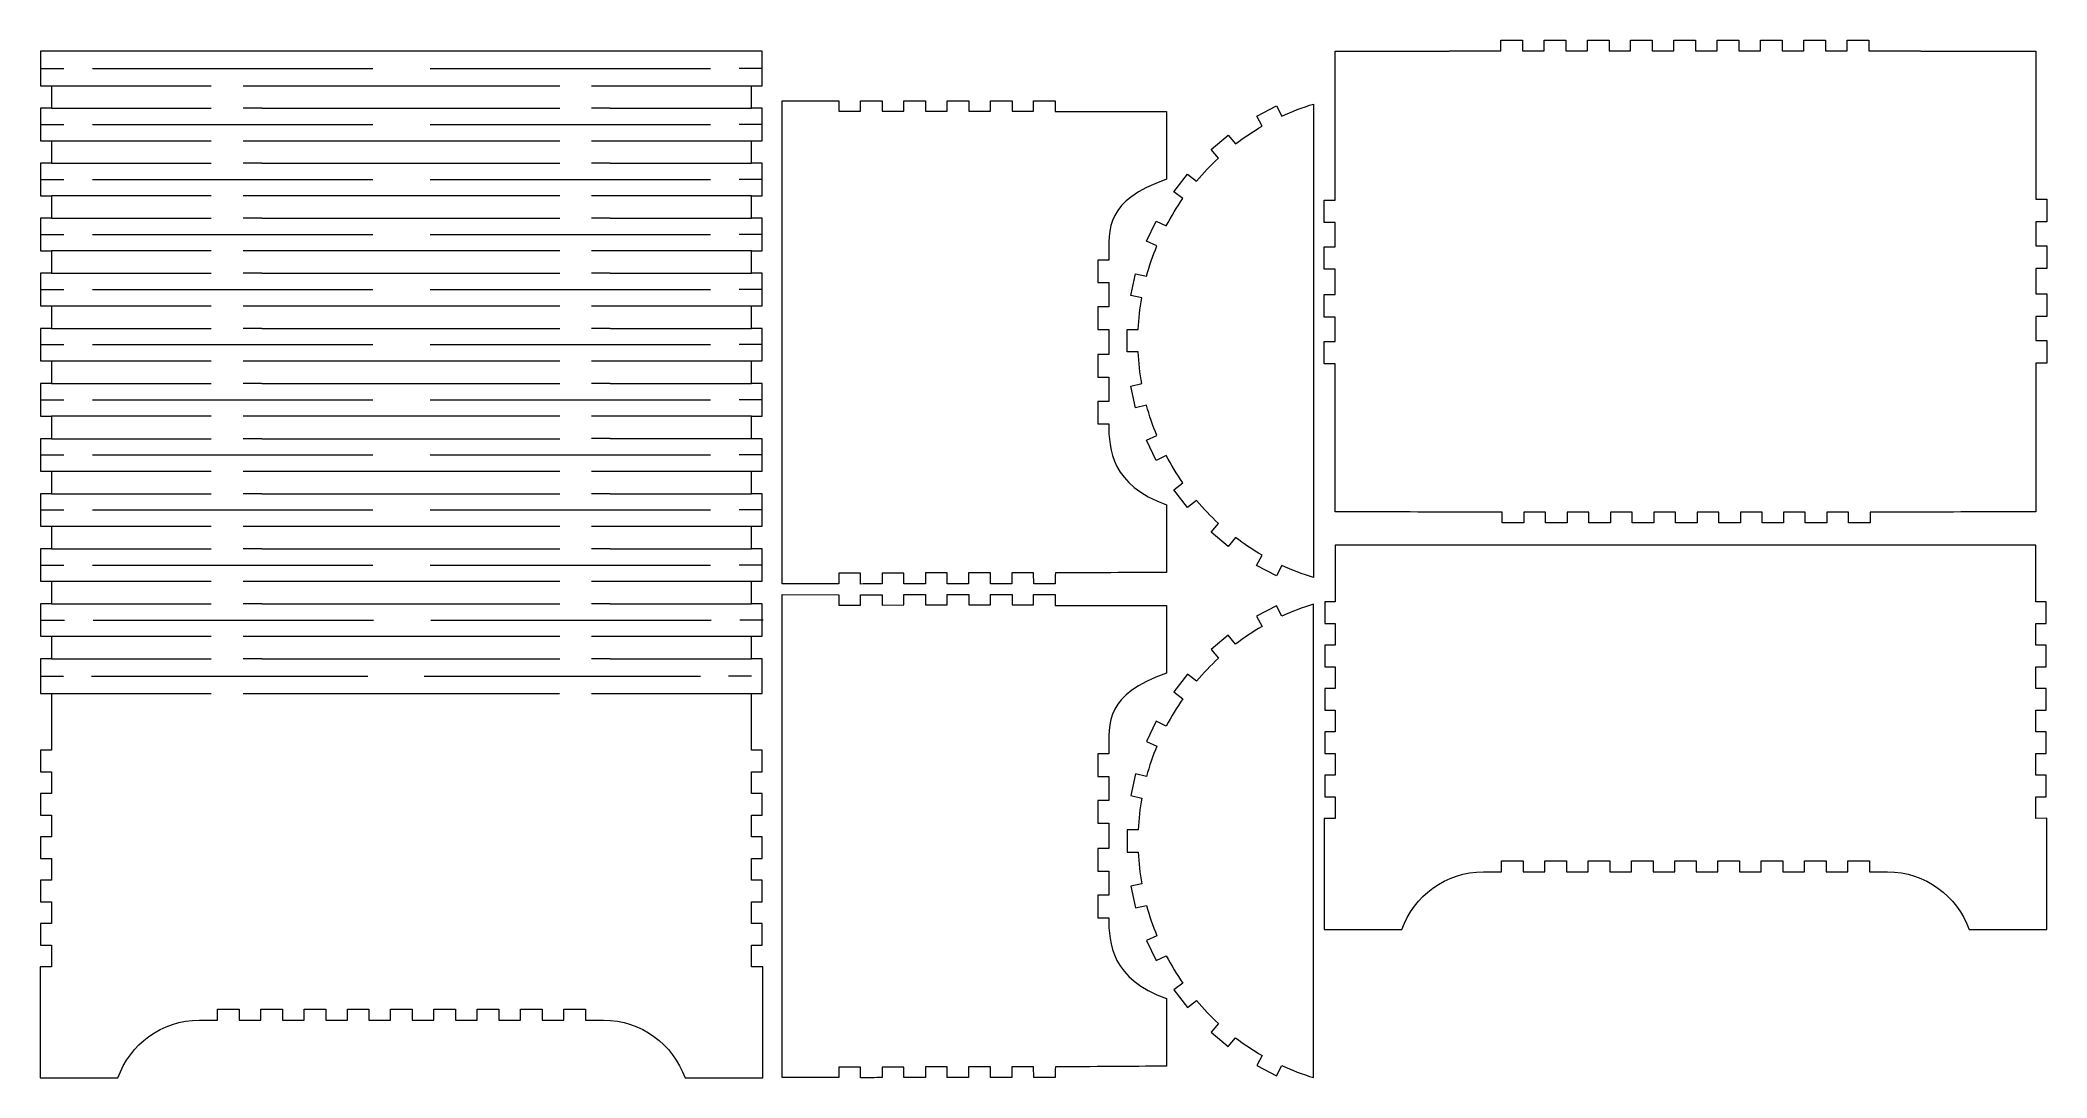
# Model space of a CAD drawing. Header units: millimetres. Extents: x -255 to 301, y -142 to 145.
import ezdxf

# ---------------------------------------------------------------- set-up
doc = ezdxf.new("R2010")
doc.units = ezdxf.units.MM
doc.header["$MEASUREMENT"] = 0
doc.layers.add('Camada 1', color=7, linetype='Continuous')

msp = doc.modelspace()

# ---------------------------------------------------------------- linework, layer by layer
at = {"layer": 'Camada 1', "color": 250, "lineweight": 9}
for points, knots in [([(200.6501, 145.3332), (200.6501, 145.3332), (197.4501, 145.3332), (197.4501, 145.3332), (197.4501, 145.3332), (197.4501, 145.3332), (197.4501, 142.3332), (197.4501, 142.3332), (197.4501, 142.3332), (197.4501, 142.3332), (191.4501, 142.3332), (191.4501, 142.3332), (191.4501, 142.3332), (191.4501, 142.3332), (191.4501, 145.3332), (191.4501, 145.3332), (191.4501, 145.3332), (191.4501, 145.3332), (185.4501, 145.3332), (185.4501, 145.3332), (185.4501, 145.3332), (185.4501, 145.3332), (185.4501, 142.3332), (185.4501, 142.3332), (185.4501, 142.3332), (185.4501, 142.3332), (179.4501, 142.3332), (179.4501, 142.3332), (179.4501, 142.3332), (179.4501, 142.3332), (179.4501, 145.3332), (179.4501, 145.3332), (179.4501, 145.3332), (179.4501, 145.3332), (173.4501, 145.3332), (173.4501, 145.3332), (173.4501, 145.3332), (173.4501, 145.3332), (173.4501, 142.3332), (173.4501, 142.3332), (173.4501, 142.3332), (173.4501, 142.3332), (167.4501, 142.3332), (167.4501, 142.3332), (167.4501, 142.3332), (167.4501, 142.3332), (167.4501, 145.3332), (167.4501, 145.3332), (167.4501, 145.3332), (167.4501, 145.3332), (161.4501, 145.3332), (161.4501, 145.3332), (161.4501, 145.3332), (161.4501, 145.3332), (161.4501, 142.3332), (161.4501, 142.3332), (161.4501, 142.3332), (161.4501, 142.3332), (155.4501, 142.3332), (155.4501, 142.3332), (155.4501, 142.3332), (155.4501, 142.3332), (155.4501, 145.3332), (155.4501, 145.3332), (155.4501, 145.3332), (155.4501, 145.3332), (149.4501, 145.3332), (149.4501, 145.3332), (149.4501, 145.3332), (149.4501, 145.3332), (149.4501, 142.3332), (149.4501, 142.3332), (149.4501, 142.3332), (119.5745, 142.3332), (154.9223, 142.3034), (103.5771, 142.2852), (103.5771, 142.2852), (103.5771, 117.411), (103.5771, 125.8952), (103.5771, 101.021), (103.5771, 101.021), (103.5771, 101.021), (100.5009, 101.021), (100.5009, 101.021), (100.5009, 101.021), (100.5009, 101.021), (100.5009, 94.7796), (100.5009, 94.7796), (100.5009, 94.7796), (100.5009, 94.7796), (103.5771, 94.7796), (103.5771, 94.7796), (103.5771, 94.7796), (103.5771, 94.7796), (103.5771, 88.0702), (103.5771, 88.0702), (103.5771, 88.0702), (103.5771, 88.0702), (100.5009, 88.0702), (100.5009, 88.0702), (100.5009, 88.0702), (100.5009, 88.0702), (100.5009, 81.8216), (100.5009, 81.8216), (100.5009, 81.8216), (100.5009, 81.8216), (103.5771, 81.8216), (103.5771, 81.8216), (103.5771, 81.8216), (103.5771, 81.8216), (103.5771, 78.4238), (103.5771, 78.4238), (103.5771, 78.4238), (103.5771, 78.4238), (103.5771, 74.8024), (103.5771, 74.8024), (103.5771, 74.8024), (103.5771, 74.8024), (100.5009, 74.8024), (100.5009, 74.8024), (100.5009, 74.8024), (100.5009, 74.8024), (100.5009, 68.5538), (100.5009, 68.5538), (100.5009, 68.5538), (100.5009, 68.5538), (103.5771, 68.5538), (103.5771, 68.5538), (103.5771, 68.5538), (103.5771, 68.5538), (103.5771, 61.8444), (103.5771, 61.8444), (103.5771, 61.8444), (103.5771, 61.8444), (100.5009, 61.8444), (100.5009, 61.8444), (100.5009, 61.8444), (100.5009, 61.8444), (100.5009, 55.603), (100.5009, 55.603), (100.5009, 55.603), (100.5009, 55.603), (103.5771, 55.603), (103.5771, 55.603), (103.5771, 55.603), (103.5771, 30.7288), (103.5771, 39.4366), (103.5771, 14.5624), (103.5771, 14.5624), (154.9223, 14.5442), (119.9745, 14.5144), (149.8501, 14.5144), (149.8501, 14.5144), (149.8501, 14.5144), (149.8501, 11.5144), (149.8501, 11.5144), (149.8501, 11.5144), (149.8501, 11.5144), (155.8501, 11.5144), (155.8501, 11.5144), (155.8501, 11.5144), (155.8501, 11.5144), (155.8501, 14.5144), (155.8501, 14.5144), (155.8501, 14.5144), (155.8501, 14.5144), (161.8501, 14.5144), (161.8501, 14.5144), (161.8501, 14.5144), (161.8501, 14.5144), (161.8501, 11.5144), (161.8501, 11.5144), (161.8501, 11.5144), (161.8501, 11.5144), (167.8501, 11.5144), (167.8501, 11.5144), (167.8501, 11.5144), (167.8501, 11.5144), (167.8501, 14.5144), (167.8501, 14.5144), (167.8501, 14.5144), (167.8501, 14.5144), (173.8501, 14.5144), (173.8501, 14.5144), (173.8501, 14.5144), (173.8501, 14.5144), (173.8501, 11.5144), (173.8501, 11.5144), (173.8501, 11.5144), (173.8501, 11.5144), (179.8501, 11.5144), (179.8501, 11.5144), (179.8501, 11.5144), (179.8501, 11.5144), (179.8501, 14.5144), (179.8501, 14.5144), (179.8501, 14.5144), (179.8501, 14.5144), (185.8501, 14.5144), (185.8501, 14.5144), (185.8501, 14.5144), (185.8501, 14.5144), (185.8501, 11.5144), (185.8501, 11.5144), (185.8501, 11.5144), (185.8501, 11.5144), (191.8501, 11.5144), (191.8501, 11.5144), (191.8501, 11.5144), (191.8501, 11.5144), (191.8501, 14.5144), (191.8501, 14.5144), (191.8501, 14.5144), (191.8501, 14.5144), (197.8501, 14.5144), (197.8501, 14.5144), (197.8501, 14.5144), (197.8501, 14.5144), (197.8501, 11.5144), (197.8501, 11.5144), (197.8501, 11.5144), (197.8501, 11.5144), (200.6501, 11.5144), (200.6501, 11.5144), (200.6501, 11.5144), (200.6501, 11.5144), (203.8501, 11.5144), (203.8501, 11.5144), (203.8501, 11.5144), (203.8501, 11.5144), (203.8501, 14.5144), (203.8501, 14.5144), (203.8501, 14.5144), (203.8501, 14.5144), (209.8501, 14.5144), (209.8501, 14.5144), (209.8501, 14.5144), (209.8501, 14.5144), (209.8501, 11.5144), (209.8501, 11.5144), (209.8501, 11.5144), (209.8501, 11.5144), (215.8501, 11.5144), (215.8501, 11.5144), (215.8501, 11.5144), (215.8501, 11.5144), (215.8501, 14.5144), (215.8501, 14.5144), (215.8501, 14.5144), (215.8501, 14.5144), (221.8501, 14.5144), (221.8501, 14.5144), (221.8501, 14.5144), (221.8501, 14.5144), (221.8501, 11.5144), (221.8501, 11.5144), (221.8501, 11.5144), (221.8501, 11.5144), (227.8501, 11.5144), (227.8501, 11.5144), (227.8501, 11.5144), (227.8501, 11.5144), (227.8501, 14.5144), (227.8501, 14.5144), (227.8501, 14.5144), (227.8501, 14.5144), (233.8503, 14.5144), (233.8503, 14.5144), (233.8503, 14.5144), (233.8503, 14.5144), (233.8503, 11.5144), (233.8503, 11.5144), (233.8503, 11.5144), (233.8503, 11.5144), (239.8501, 11.5144), (239.8501, 11.5144), (239.8501, 11.5144), (239.8501, 11.5144), (239.8501, 14.5144), (239.8501, 14.5144), (239.8501, 14.5144), (239.8501, 14.5144), (245.8501, 14.5144), (245.8501, 14.5144), (245.8501, 14.5144), (245.8501, 14.5144), (245.8501, 11.5144), (245.8501, 11.5144), (245.8501, 11.5144), (245.8501, 11.5144), (251.8503, 11.5144), (251.8503, 11.5144), (251.8503, 11.5144), (251.8503, 11.5144), (251.8503, 14.5144), (251.8503, 14.5144), (251.8503, 14.5144), (281.7257, 14.5144), (246.3779, 14.5442), (297.7231, 14.5624), (297.7231, 14.5624), (297.7231, 56.9214), (297.7233, 35.1788), (297.7233, 55.8266), (297.7233, 55.8266), (297.7233, 55.8266), (300.7995, 55.8266), (300.7995, 55.8266), (300.7995, 55.8266), (300.7995, 55.8266), (300.7995, 62.068), (300.7995, 62.068), (300.7995, 62.068), (300.7995, 62.068), (297.7233, 62.068), (297.7233, 62.068), (297.7233, 62.068), (297.7233, 62.068), (297.7233, 68.7774), (297.7233, 68.7774), (297.7233, 68.7774), (297.7233, 68.7774), (300.7995, 68.7774), (300.7995, 68.7774), (300.7995, 68.7774), (300.7995, 68.7774), (300.7995, 75.026), (300.7995, 75.026), (300.7995, 75.026), (300.7995, 75.026), (297.7233, 75.026), (297.7233, 75.026), (297.7233, 75.026), (297.7233, 75.026), (297.7231, 82.0452), (297.7231, 82.0452), (297.7231, 82.0452), (297.7231, 82.0452), (300.7993, 82.0452), (300.7993, 82.0452), (300.7993, 82.0452), (300.7993, 82.0452), (300.7993, 88.2938), (300.7993, 88.2938), (300.7993, 88.2938), (300.7993, 88.2938), (297.7231, 88.2938), (297.7231, 88.2938), (297.7231, 88.2938), (297.7231, 88.2938), (297.7231, 95.0032), (297.7231, 95.0032), (297.7231, 95.0032), (297.7231, 95.0032), (300.7993, 95.0032), (300.7993, 95.0032), (300.7993, 95.0032), (300.7993, 95.0032), (300.7993, 101.2446), (300.7993, 101.2446), (300.7993, 101.2446), (300.7993, 101.2446), (297.7231, 101.2446), (297.7231, 101.2446), (297.7231, 101.2446), (297.7231, 126.1188), (297.7231, 117.411), (297.7231, 142.2852), (297.7231, 142.2852), (246.3779, 142.3034), (281.3257, 142.3332), (251.4503, 142.3332), (251.4503, 142.3332), (251.4503, 142.3332), (251.4503, 145.3332), (251.4503, 145.3332), (251.4503, 145.3332), (251.4503, 145.3332), (245.4501, 145.3332), (245.4501, 145.3332), (245.4501, 145.3332), (245.4501, 145.3332), (245.4501, 142.3332), (245.4501, 142.3332), (245.4501, 142.3332), (245.4501, 142.3332), (239.4501, 142.3332), (239.4501, 142.3332), (239.4501, 142.3332), (239.4501, 142.3332), (239.4501, 145.3332), (239.4501, 145.3332), (239.4501, 145.3332), (239.4501, 145.3332), (233.4503, 145.3332), (233.4503, 145.3332), (233.4503, 145.3332), (233.4503, 145.3332), (233.4503, 142.3332), (233.4503, 142.3332), (233.4503, 142.3332), (233.4503, 142.3332), (227.4501, 142.3332), (227.4501, 142.3332), (227.4501, 142.3332), (227.4501, 142.3332), (227.4501, 145.3332), (227.4501, 145.3332), (227.4501, 145.3332), (227.4501, 145.3332), (221.4501, 145.3332), (221.4501, 145.3332), (221.4501, 145.3332), (221.4501, 145.3332), (221.4501, 142.3332), (221.4501, 142.3332), (221.4501, 142.3332), (221.4501, 142.3332), (215.4501, 142.3332), (215.4501, 142.3332), (215.4501, 142.3332), (215.4501, 142.3332), (215.4501, 145.3332), (215.4501, 145.3332), (215.4501, 145.3332), (215.4501, 145.3332), (209.4501, 145.3332), (209.4501, 145.3332), (209.4501, 145.3332), (209.4501, 145.3332), (209.4501, 142.3332), (209.4501, 142.3332), (209.4501, 142.3332), (209.4501, 142.3332), (203.4501, 142.3332), (203.4501, 142.3332), (203.4501, 142.3332), (203.4501, 142.3332), (203.4501, 145.3332), (203.4501, 145.3332), (203.4501, 145.3332), (203.4501, 145.3332), (200.6501, 145.3332), (200.6501, 145.3332)], [0, 0, 0, 0, 0.00892857, 0.00892857, 0.00892857, 0.00892857, 0.01785714, 0.01785714, 0.01785714, 0.01785714, 0.02678571, 0.02678571, 0.02678571, 0.02678571, 0.03571429, 0.03571429, 0.03571429, 0.03571429, 0.04464286, 0.04464286, 0.04464286, 0.04464286, 0.05357143, 0.05357143, 0.05357143, 0.05357143, 0.0625, 0.0625, 0.0625, 0.0625, 0.07142857, 0.07142857, 0.07142857, 0.07142857, 0.08035714, 0.08035714, 0.08035714, 0.08035714, 0.08928571, 0.08928571, 0.08928571, 0.08928571, 0.09821429, 0.09821429, 0.09821429, 0.09821429, 0.10714286, 0.10714286, 0.10714286, 0.10714286, 0.11607143, 0.11607143, 0.11607143, 0.11607143, 0.125, 0.125, 0.125, 0.125, 0.13392857, 0.13392857, 0.13392857, 0.13392857, 0.14285714, 0.14285714, 0.14285714, 0.14285714, 0.15178571, 0.15178571, 0.15178571, 0.15178571, 0.16071429, 0.16071429, 0.16071429, 0.16071429, 0.16964286, 0.16964286, 0.16964286, 0.16964286, 0.17857143, 0.17857143, 0.17857143, 0.17857143, 0.1875, 0.1875, 0.1875, 0.1875, 0.19642857, 0.19642857, 0.19642857, 0.19642857, 0.20535714, 0.20535714, 0.20535714, 0.20535714, 0.21428571, 0.21428571, 0.21428571, 0.21428571, 0.22321429, 0.22321429, 0.22321429, 0.22321429, 0.23214286, 0.23214286, 0.23214286, 0.23214286, 0.24107143, 0.24107143, 0.24107143, 0.24107143, 0.25, 0.25, 0.25, 0.25, 0.25892857, 0.25892857, 0.25892857, 0.25892857, 0.26785714, 0.26785714, 0.26785714, 0.26785714, 0.27678571, 0.27678571, 0.27678571, 0.27678571, 0.28571429, 0.28571429, 0.28571429, 0.28571429, 0.29464286, 0.29464286, 0.29464286, 0.29464286, 0.30357143, 0.30357143, 0.30357143, 0.30357143, 0.3125, 0.3125, 0.3125, 0.3125, 0.32142857, 0.32142857, 0.32142857, 0.32142857, 0.33035714, 0.33035714, 0.33035714, 0.33035714, 0.33928571, 0.33928571, 0.33928571, 0.33928571, 0.34821429, 0.34821429, 0.34821429, 0.34821429, 0.35714286, 0.35714286, 0.35714286, 0.35714286, 0.36607143, 0.36607143, 0.36607143, 0.36607143, 0.375, 0.375, 0.375, 0.375, 0.38392857, 0.38392857, 0.38392857, 0.38392857, 0.39285714, 0.39285714, 0.39285714, 0.39285714, 0.40178571, 0.40178571, 0.40178571, 0.40178571, 0.41071429, 0.41071429, 0.41071429, 0.41071429, 0.41964286, 0.41964286, 0.41964286, 0.41964286, 0.42857143, 0.42857143, 0.42857143, 0.42857143, 0.4375, 0.4375, 0.4375, 0.4375, 0.44642857, 0.44642857, 0.44642857, 0.44642857, 0.45535714, 0.45535714, 0.45535714, 0.45535714, 0.46428571, 0.46428571, 0.46428571, 0.46428571, 0.47321429, 0.47321429, 0.47321429, 0.47321429, 0.48214286, 0.48214286, 0.48214286, 0.48214286, 0.49107143, 0.49107143, 0.49107143, 0.49107143, 0.5, 0.5, 0.5, 0.5, 0.50892857, 0.50892857, 0.50892857, 0.50892857, 0.51785714, 0.51785714, 0.51785714, 0.51785714, 0.52678571, 0.52678571, 0.52678571, 0.52678571, 0.53571429, 0.53571429, 0.53571429, 0.53571429, 0.54464286, 0.54464286, 0.54464286, 0.54464286, 0.55357143, 0.55357143, 0.55357143, 0.55357143, 0.5625, 0.5625, 0.5625, 0.5625, 0.57142857, 0.57142857, 0.57142857, 0.57142857, 0.58035714, 0.58035714, 0.58035714, 0.58035714, 0.58928571, 0.58928571, 0.58928571, 0.58928571, 0.59821429, 0.59821429, 0.59821429, 0.59821429, 0.60714286, 0.60714286, 0.60714286, 0.60714286, 0.61607143, 0.61607143, 0.61607143, 0.61607143, 0.625, 0.625, 0.625, 0.625, 0.63392857, 0.63392857, 0.63392857, 0.63392857, 0.64285714, 0.64285714, 0.64285714, 0.64285714, 0.65178571, 0.65178571, 0.65178571, 0.65178571, 0.66071429, 0.66071429, 0.66071429, 0.66071429, 0.66964286, 0.66964286, 0.66964286, 0.66964286, 0.67857143, 0.67857143, 0.67857143, 0.67857143, 0.6875, 0.6875, 0.6875, 0.6875, 0.69642857, 0.69642857, 0.69642857, 0.69642857, 0.70535714, 0.70535714, 0.70535714, 0.70535714, 0.71428571, 0.71428571, 0.71428571, 0.71428571, 0.72321429, 0.72321429, 0.72321429, 0.72321429, 0.73214286, 0.73214286, 0.73214286, 0.73214286, 0.74107143, 0.74107143, 0.74107143, 0.74107143, 0.75, 0.75, 0.75, 0.75, 0.75892857, 0.75892857, 0.75892857, 0.75892857, 0.76785714, 0.76785714, 0.76785714, 0.76785714, 0.77678571, 0.77678571, 0.77678571, 0.77678571, 0.78571429, 0.78571429, 0.78571429, 0.78571429, 0.79464286, 0.79464286, 0.79464286, 0.79464286, 0.80357143, 0.80357143, 0.80357143, 0.80357143, 0.8125, 0.8125, 0.8125, 0.8125, 0.82142857, 0.82142857, 0.82142857, 0.82142857, 0.83035714, 0.83035714, 0.83035714, 0.83035714, 0.83928571, 0.83928571, 0.83928571, 0.83928571, 0.84821429, 0.84821429, 0.84821429, 0.84821429, 0.85714286, 0.85714286, 0.85714286, 0.85714286, 0.86607143, 0.86607143, 0.86607143, 0.86607143, 0.875, 0.875, 0.875, 0.875, 0.88392857, 0.88392857, 0.88392857, 0.88392857, 0.89285714, 0.89285714, 0.89285714, 0.89285714, 0.90178571, 0.90178571, 0.90178571, 0.90178571, 0.91071429, 0.91071429, 0.91071429, 0.91071429, 0.91964286, 0.91964286, 0.91964286, 0.91964286, 0.92857143, 0.92857143, 0.92857143, 0.92857143, 0.9375, 0.9375, 0.9375, 0.9375, 0.94642857, 0.94642857, 0.94642857, 0.94642857, 0.95535714, 0.95535714, 0.95535714, 0.95535714, 0.96428571, 0.96428571, 0.96428571, 0.96428571, 0.97321429, 0.97321429, 0.97321429, 0.97321429, 0.98214286, 0.98214286, 0.98214286, 0.98214286, 1, 1, 1, 1]), ([(-155.2229, -123.2848), (-155.2229, -123.2848), (-158.2229, -123.2848), (-158.2229, -123.2848), (-158.2229, -123.2848), (-158.2229, -123.2848), (-158.2229, -126.2848), (-158.2229, -126.2848), (-158.2229, -126.2848), (-158.2229, -126.2848), (-164.2229, -126.2848), (-164.2229, -126.2848), (-164.2229, -126.2848), (-164.2229, -126.2848), (-164.2229, -123.2848), (-164.2229, -123.2848), (-164.2229, -123.2848), (-164.2229, -123.2848), (-170.2229, -123.2848), (-170.2229, -123.2848), (-170.2229, -123.2848), (-170.2229, -123.2848), (-170.2229, -126.2848), (-170.2229, -126.2848), (-170.2229, -126.2848), (-170.2229, -126.2848), (-176.2229, -126.2848), (-176.2229, -126.2848), (-176.2229, -126.2848), (-176.2229, -126.2848), (-176.2229, -123.2848), (-176.2229, -123.2848), (-176.2229, -123.2848), (-176.2229, -123.2848), (-182.2229, -123.2848), (-182.2229, -123.2848), (-182.2229, -123.2848), (-182.2229, -123.2848), (-182.2229, -126.2848), (-182.2229, -126.2848), (-182.2229, -126.2848), (-182.2229, -126.2848), (-188.2229, -126.2848), (-188.2229, -126.2848), (-188.2229, -126.2848), (-188.2229, -126.2848), (-188.2229, -123.2848), (-188.2229, -123.2848), (-188.2229, -123.2848), (-188.2229, -123.2848), (-194.2229, -123.2848), (-194.2229, -123.2848), (-194.2229, -123.2848), (-194.2229, -123.2848), (-194.2229, -126.2848), (-194.2229, -126.2848), (-194.2229, -126.2848), (-194.2229, -126.2848), (-200.2229, -126.2848), (-200.2229, -126.2848), (-200.2229, -126.2848), (-200.2229, -126.2848), (-200.2229, -123.2848), (-200.2229, -123.2848), (-200.2229, -123.2848), (-200.2229, -123.2848), (-206.2229, -123.2848), (-206.2229, -123.2848), (-206.2229, -123.2848), (-206.2229, -123.2848), (-206.2229, -126.2848), (-206.2229, -126.2848), (-206.2229, -126.2848), (-206.2229, -126.2848), (-211.2429, -126.2852), (-211.2429, -126.2852), (-211.2429, -126.2852), (-221.6655, -126.3122), (-230.5245, -132.9826), (-233.8125, -142.2852), (-233.8125, -142.2852), (-233.8125, -142.2852), (-255.3655, -142.2852), (-255.3655, -142.2852), (-255.3655, -142.2852), (-255.3655, -142.2852), (-255.3653, -126.285), (-255.3653, -126.285), (-255.3653, -126.285), (-255.3653, -126.285), (-255.3653, -120.1924), (-255.3653, -120.1924), (-255.3653, -120.1924), (-255.3653, -120.1924), (-255.3653, -111.489), (-255.3653, -111.489), (-255.3653, -111.489), (-255.3653, -111.489), (-252.2197, -111.4772), (-252.2197, -111.4772), (-252.2197, -111.4772), (-252.2197, -111.4772), (-252.2197, -105.4772), (-252.2197, -105.4772), (-252.2197, -105.4772), (-252.2197, -105.4772), (-255.2197, -105.4772), (-255.2197, -105.4772), (-255.2197, -105.4772), (-255.2197, -105.4772), (-255.2197, -99.4774), (-255.2197, -99.4774), (-255.2197, -99.4774), (-255.2197, -99.4774), (-252.2197, -99.4774), (-252.2197, -99.4774), (-252.2197, -99.4774), (-252.2197, -99.4774), (-252.2197, -93.4774), (-252.2197, -93.4774), (-252.2197, -93.4774), (-252.2197, -93.4774), (-255.2197, -93.4774), (-255.2197, -93.4774), (-255.2197, -93.4774), (-255.2197, -93.4774), (-255.2197, -87.4774), (-255.2197, -87.4774), (-255.2197, -87.4774), (-255.2197, -87.4774), (-252.2197, -87.4774), (-252.2197, -87.4774), (-252.2197, -87.4774), (-252.2197, -87.4774), (-252.2197, -81.477), (-252.2197, -81.477), (-252.2197, -81.477), (-252.2197, -81.477), (-255.2197, -81.477), (-255.2197, -81.477), (-255.2197, -81.477), (-255.2197, -81.477), (-255.2197, -75.4772), (-255.2197, -75.4772), (-255.2197, -75.4772), (-255.2197, -75.4772), (-252.2197, -75.4772), (-252.2197, -75.4772), (-252.2197, -75.4772), (-252.2197, -75.4772), (-252.2197, -69.477), (-252.2197, -69.477), (-252.2197, -69.477), (-252.2197, -69.477), (-255.2197, -69.477), (-255.2197, -69.477), (-255.2197, -69.477), (-255.2197, -69.477), (-255.2197, -63.477), (-255.2197, -63.477), (-255.2197, -63.477), (-255.2197, -63.477), (-252.2197, -63.477), (-252.2197, -63.477), (-252.2197, -63.477), (-252.2197, -63.477), (-252.2197, -57.477), (-252.2197, -57.477), (-252.2197, -57.477), (-252.2197, -57.477), (-255.2197, -57.477), (-255.2197, -57.477), (-255.2197, -57.477), (-255.2197, -57.477), (-255.2197, -51.477), (-255.2197, -51.477), (-255.2197, -51.477), (-255.2197, -51.477), (-252.2197, -51.477), (-252.2197, -51.477), (-252.2197, -51.477), (-252.2197, -35.413), (-252.2197, -51.797), (-252.2197, -35.733), (-252.2197, -35.733), (-252.2197, -35.733), (-255.2197, -35.733), (-255.2197, -35.733), (-255.2197, -35.733), (-255.2197, -35.733), (-255.2197, -26.1412), (-255.2197, -26.1412), (-255.2197, -26.1412), (-255.2197, -26.1412), (-252.2197, -26.1412), (-252.2197, -26.1412), (-252.2197, -26.1412), (-252.2197, -26.1412), (-252.2197, -19.8818), (-252.2197, -19.8818), (-252.2197, -19.8818), (-252.2197, -19.8818), (-255.2197, -19.8818), (-255.2197, -19.8818), (-255.2197, -19.8818), (-255.2197, -19.8818), (-255.2197, -10.915), (-255.2197, -10.915), (-255.2197, -10.915), (-255.2197, -10.915), (-252.2197, -10.915), (-252.2197, -10.915), (-252.2197, -10.915), (-252.2197, -10.915), (-252.2197, -4.6556), (-252.2197, -4.6556), (-252.2197, -4.6556), (-252.2197, -4.6556), (-255.2197, -4.6556), (-255.2197, -4.6556), (-255.2197, -4.6556), (-255.2197, -4.6556), (-255.2197, 4.3306), (-255.2197, 4.3306), (-255.2197, 4.3306), (-255.2197, 4.3306), (-252.2197, 4.3306), (-252.2197, 4.3306), (-252.2197, 4.3306), (-252.2197, 4.3306), (-252.2197, 10.59), (-252.2197, 10.59), (-252.2197, 10.59), (-252.2197, 10.59), (-255.2197, 10.59), (-255.2197, 10.59), (-255.2197, 10.59), (-255.2197, 10.59), (-255.2197, 19.5924), (-255.2197, 19.5924), (-255.2197, 19.5924), (-255.2197, 19.5924), (-252.2197, 19.5924), (-252.2197, 19.5924), (-252.2197, 19.5924), (-252.2197, 19.5924), (-252.2197, 25.8518), (-252.2197, 25.8518), (-252.2197, 25.8518), (-252.2197, 25.8518), (-255.2197, 25.8518), (-255.2197, 25.8518), (-255.2197, 25.8518), (-255.2197, 25.8518), (-255.2197, 34.866), (-255.2197, 34.866), (-255.2197, 34.866), (-255.2197, 34.866), (-252.2197, 34.866), (-252.2197, 34.866), (-252.2197, 34.866), (-252.2197, 34.866), (-252.2197, 41.1256), (-252.2197, 41.1256), (-252.2197, 41.1256), (-252.2197, 41.1256), (-255.2197, 41.1256), (-255.2197, 41.1256), (-255.2197, 41.1256), (-255.2197, 41.1256), (-255.2197, 50.1464), (-255.2197, 50.1464), (-255.2197, 50.1464), (-255.2197, 50.1464), (-252.2197, 50.1464), (-252.2197, 50.1464), (-252.2197, 50.1464), (-252.2197, 50.1464), (-252.2197, 56.4058), (-252.2197, 56.4058), (-252.2197, 56.4058), (-252.2197, 56.4058), (-255.2197, 56.4058), (-255.2197, 56.4058), (-255.2197, 56.4058), (-255.2197, 56.4058), (-255.2197, 65.4266), (-255.2197, 65.4266), (-255.2197, 65.4266), (-255.2197, 65.4266), (-252.2197, 65.4266), (-252.2197, 65.4266), (-252.2197, 65.4266), (-252.2197, 65.4266), (-252.2197, 71.6862), (-252.2197, 71.6862), (-252.2197, 71.6862), (-252.2197, 71.6862), (-255.2197, 71.6862), (-255.2197, 71.6862), (-255.2197, 71.6862), (-255.2197, 71.6862), (-255.2197, 80.7004), (-255.2197, 80.7004), (-255.2197, 80.7004), (-255.2197, 80.7004), (-252.2197, 80.7004), (-252.2197, 80.7004), (-252.2197, 80.7004), (-252.2197, 80.7004), (-252.2197, 86.9598), (-252.2197, 86.9598), (-252.2197, 86.9598), (-252.2197, 86.9598), (-255.2197, 86.9598), (-255.2197, 86.9598), (-255.2197, 86.9598), (-255.2197, 86.9598), (-255.2197, 95.962), (-255.2197, 95.962), (-255.2197, 95.962), (-255.2197, 95.962), (-252.2197, 95.962), (-252.2197, 95.962), (-252.2197, 95.962), (-252.2197, 95.962), (-252.2197, 102.2216), (-252.2197, 102.2216), (-252.2197, 102.2216), (-252.2197, 102.2216), (-255.2197, 102.2216), (-255.2197, 102.2216), (-255.2197, 102.2216), (-255.2197, 102.2216), (-255.2197, 111.2078), (-255.2197, 111.2078), (-255.2197, 111.2078), (-255.2197, 111.2078), (-252.2197, 111.2078), (-252.2197, 111.2078), (-252.2197, 111.2078), (-252.2197, 111.2078), (-252.2197, 117.4672), (-252.2197, 117.4672), (-252.2197, 117.4672), (-252.2197, 117.4672), (-255.2197, 117.4672), (-255.2197, 117.4672), (-255.2197, 117.4672), (-255.2197, 117.4672), (-255.2197, 126.434), (-255.2197, 126.434), (-255.2197, 126.434), (-255.2197, 126.434), (-252.2197, 126.434), (-252.2197, 126.434), (-252.2197, 126.434), (-252.2197, 126.434), (-252.2197, 132.6934), (-252.2197, 132.6934), (-252.2197, 132.6934), (-252.2197, 132.6934), (-255.2197, 132.6934), (-255.2197, 132.6934), (-255.2197, 132.6934), (-255.2197, 132.6934), (-255.2197, 142.2852), (-255.2197, 142.2852), (-255.2197, 142.2852), (-255.2197, 142.2852), (-155.2197, 142.2852), (-155.2197, 142.2852), (-155.2197, 142.2852), (-155.2197, 142.2852), (-55.2195, 142.2852), (-55.2195, 142.2852), (-55.2195, 142.2852), (-55.2195, 142.2852), (-55.2195, 132.6934), (-55.2195, 132.6934), (-55.2195, 132.6934), (-55.2195, 132.6934), (-58.2195, 132.6934), (-58.2195, 132.6934), (-58.2195, 132.6934), (-58.2195, 132.6934), (-58.2195, 126.434), (-58.2195, 126.434), (-58.2195, 126.434), (-58.2195, 126.434), (-55.2195, 126.434), (-55.2195, 126.434), (-55.2195, 126.434), (-55.2195, 126.434), (-55.2195, 117.4672), (-55.2195, 117.4672), (-55.2195, 117.4672), (-55.2195, 117.4672), (-58.2195, 117.4672), (-58.2195, 117.4672), (-58.2195, 117.4672), (-58.2195, 117.4672), (-58.2195, 111.2078), (-58.2195, 111.2078), (-58.2195, 111.2078), (-58.2195, 111.2078), (-55.2195, 111.2078), (-55.2195, 111.2078), (-55.2195, 111.2078), (-55.2195, 111.2078), (-55.2195, 102.2216), (-55.2195, 102.2216), (-55.2195, 102.2216), (-55.2195, 102.2216), (-58.2195, 102.2216), (-58.2195, 102.2216), (-58.2195, 102.2216), (-58.2195, 102.2216), (-58.2195, 95.962), (-58.2195, 95.962), (-58.2195, 95.962), (-58.2195, 95.962), (-55.2195, 95.962), (-55.2195, 95.962), (-55.2195, 95.962), (-55.2195, 95.962), (-55.2195, 86.9598), (-55.2195, 86.9598), (-55.2195, 86.9598), (-55.2195, 86.9598), (-58.2195, 86.9598), (-58.2195, 86.9598), (-58.2195, 86.9598), (-58.2195, 86.9598), (-58.2195, 80.7004), (-58.2195, 80.7004), (-58.2195, 80.7004), (-58.2195, 80.7004), (-55.2195, 80.7004), (-55.2195, 80.7004), (-55.2195, 80.7004), (-55.2195, 80.7004), (-55.2195, 71.6862), (-55.2195, 71.6862), (-55.2195, 71.6862), (-55.2195, 71.6862), (-58.2195, 71.6862), (-58.2195, 71.6862), (-58.2195, 71.6862), (-58.2195, 71.6862), (-58.2195, 65.4266), (-58.2195, 65.4266), (-58.2195, 65.4266), (-58.2195, 65.4266), (-55.2195, 65.4266), (-55.2195, 65.4266), (-55.2195, 65.4266), (-55.2195, 65.4266), (-55.2195, 56.4058), (-55.2195, 56.4058), (-55.2195, 56.4058), (-55.2195, 56.4058), (-58.2195, 56.4058), (-58.2195, 56.4058), (-58.2195, 56.4058), (-58.2195, 56.4058), (-58.2195, 50.1464), (-58.2195, 50.1464), (-58.2195, 50.1464), (-58.2195, 50.1464), (-55.2195, 50.1464), (-55.2195, 50.1464), (-55.2195, 50.1464), (-55.2195, 50.1464), (-55.2195, 41.1256), (-55.2195, 41.1256), (-55.2195, 41.1256), (-55.2195, 41.1256), (-58.2195, 41.1256), (-58.2195, 41.1256), (-58.2195, 41.1256), (-58.2195, 41.1256), (-58.2195, 34.866), (-58.2195, 34.866), (-58.2195, 34.866), (-58.2195, 34.866), (-55.2195, 34.866), (-55.2195, 34.866), (-55.2195, 34.866), (-55.2195, 34.866), (-55.2195, 25.8518), (-55.2195, 25.8518), (-55.2195, 25.8518), (-55.2195, 25.8518), (-58.2195, 25.8518), (-58.2195, 25.8518), (-58.2195, 25.8518), (-58.2195, 25.8518), (-58.2195, 19.5924), (-58.2195, 19.5924), (-58.2195, 19.5924), (-58.2195, 19.5924), (-55.2195, 19.5924), (-55.2195, 19.5924), (-55.2195, 19.5924), (-55.2195, 19.5924), (-55.2195, 10.59), (-55.2195, 10.59), (-55.2195, 10.59), (-55.2195, 10.59), (-58.2195, 10.59), (-58.2195, 10.59), (-58.2195, 10.59), (-58.2195, 10.59), (-58.2195, 4.3306), (-58.2195, 4.3306), (-58.2195, 4.3306), (-58.2195, 4.3306), (-55.2195, 4.3306), (-55.2195, 4.3306), (-55.2195, 4.3306), (-55.2195, 4.3306), (-55.2195, -4.6556), (-55.2195, -4.6556), (-55.2195, -4.6556), (-55.2195, -4.6556), (-58.2195, -4.6556), (-58.2195, -4.6556), (-58.2195, -4.6556), (-58.2195, -4.6556), (-58.2195, -10.915), (-58.2195, -10.915), (-58.2195, -10.915), (-58.2195, -10.915), (-55.2195, -10.915), (-55.2195, -10.915), (-55.2195, -10.915), (-55.2195, -10.915), (-55.2195, -19.8818), (-55.2195, -19.8818), (-55.2195, -19.8818), (-55.2195, -19.8818), (-58.2195, -19.8818), (-58.2195, -19.8818), (-58.2195, -19.8818), (-58.2195, -19.8818), (-58.2195, -26.1412), (-58.2195, -26.1412), (-58.2195, -26.1412), (-58.2195, -26.1412), (-55.2195, -26.1412), (-55.2195, -26.1412), (-55.2195, -26.1412), (-55.2195, -26.1412), (-55.2195, -35.733), (-55.2195, -35.733), (-55.2195, -35.733), (-55.2195, -35.733), (-58.2195, -35.733), (-58.2195, -35.733), (-58.2195, -35.733), (-58.2195, -35.733), (-58.2259, -35.733), (-58.2259, -35.733), (-58.2259, -35.733), (-58.2259, -51.797), (-58.2259, -35.413), (-58.2259, -51.477), (-58.2259, -51.477), (-58.2259, -51.477), (-55.2259, -51.477), (-55.2259, -51.477), (-55.2259, -51.477), (-55.2259, -51.477), (-55.2259, -57.477), (-55.2259, -57.477), (-55.2259, -57.477), (-55.2259, -57.477), (-58.2259, -57.477), (-58.2259, -57.477), (-58.2259, -57.477), (-58.2259, -57.477), (-58.2259, -63.477), (-58.2259, -63.477), (-58.2259, -63.477), (-58.2259, -63.477), (-55.2259, -63.477), (-55.2259, -63.477), (-55.2259, -63.477), (-55.2259, -63.477), (-55.2259, -69.477), (-55.2259, -69.477), (-55.2259, -69.477), (-55.2259, -69.477), (-58.2259, -69.477), (-58.2259, -69.477), (-58.2259, -69.477), (-58.2259, -69.477), (-58.2259, -75.4772), (-58.2259, -75.4772), (-58.2259, -75.4772), (-58.2259, -75.4772), (-55.2259, -75.4772), (-55.2259, -75.4772), (-55.2259, -75.4772), (-55.2259, -75.4772), (-55.2259, -81.477), (-55.2259, -81.477), (-55.2259, -81.477), (-55.2259, -81.477), (-58.2259, -81.477), (-58.2259, -81.477), (-58.2259, -81.477), (-58.2259, -81.477), (-58.2259, -87.4774), (-58.2259, -87.4774), (-58.2259, -87.4774), (-58.2259, -87.4774), (-55.2259, -87.4774), (-55.2259, -87.4774), (-55.2259, -87.4774), (-55.2259, -87.4774), (-55.2259, -93.4774), (-55.2259, -93.4774), (-55.2259, -93.4774), (-55.2259, -93.4774), (-58.2259, -93.4774), (-58.2259, -93.4774), (-58.2259, -93.4774), (-58.2259, -93.4774), (-58.2259, -99.4774), (-58.2259, -99.4774), (-58.2259, -99.4774), (-58.2259, -99.4774), (-55.2259, -99.4774), (-55.2259, -99.4774), (-55.2259, -99.4774), (-55.2259, -99.4774), (-55.2259, -105.4772), (-55.2259, -105.4772), (-55.2259, -105.4772), (-55.2259, -105.4772), (-58.2259, -105.4772), (-58.2259, -105.4772), (-58.2259, -105.4772), (-58.2259, -105.4772), (-58.2259, -111.4772), (-58.2259, -111.4772), (-58.2259, -111.4772), (-58.2259, -111.4772), (-58.2259, -111.4812), (-58.2259, -111.4812), (-58.2259, -111.4812), (-58.2259, -111.4812), (-55.0805, -111.4812), (-55.0805, -111.4812), (-55.0805, -111.4812), (-55.0805, -111.4812), (-55.0805, -120.1924), (-55.0805, -120.1924), (-55.0805, -120.1924), (-55.0805, -120.1924), (-55.0803, -126.285), (-55.0803, -126.285), (-55.0803, -126.285), (-55.0803, -126.285), (-55.0801, -142.2852), (-55.0801, -142.2852), (-55.0801, -142.2852), (-55.0801, -142.2852), (-76.6333, -142.2852), (-76.6333, -142.2852), (-76.6333, -142.2852), (-79.9213, -132.9826), (-88.7803, -126.3122), (-99.2029, -126.2852), (-99.2029, -126.2852), (-99.2029, -126.2852), (-104.2227, -126.2848), (-104.2227, -126.2848), (-104.2227, -126.2848), (-104.2227, -126.2848), (-104.2227, -123.2848), (-104.2227, -123.2848), (-104.2227, -123.2848), (-104.2227, -123.2848), (-110.2229, -123.2848), (-110.2229, -123.2848), (-110.2229, -123.2848), (-110.2229, -123.2848), (-110.2229, -126.2848), (-110.2229, -126.2848), (-110.2229, -126.2848), (-110.2229, -126.2848), (-116.2229, -126.2848), (-116.2229, -126.2848), (-116.2229, -126.2848), (-116.2229, -126.2848), (-116.2229, -123.2848), (-116.2229, -123.2848), (-116.2229, -123.2848), (-116.2229, -123.2848), (-122.2229, -123.2848), (-122.2229, -123.2848), (-122.2229, -123.2848), (-122.2229, -123.2848), (-122.2229, -126.2848), (-122.2229, -126.2848), (-122.2229, -126.2848), (-122.2229, -126.2848), (-128.2229, -126.2848), (-128.2229, -126.2848), (-128.2229, -126.2848), (-128.2229, -126.2848), (-128.2229, -123.2848), (-128.2229, -123.2848), (-128.2229, -123.2848), (-128.2229, -123.2848), (-134.2229, -123.2848), (-134.2229, -123.2848), (-134.2229, -123.2848), (-134.2229, -123.2848), (-134.2229, -126.2848), (-134.2229, -126.2848), (-134.2229, -126.2848), (-134.2229, -126.2848), (-140.2229, -126.2848), (-140.2229, -126.2848), (-140.2229, -126.2848), (-140.2229, -126.2848), (-140.2229, -123.2848), (-140.2229, -123.2848), (-140.2229, -123.2848), (-140.2229, -123.2848), (-146.2229, -123.2848), (-146.2229, -123.2848), (-146.2229, -123.2848), (-146.2229, -123.2848), (-146.2229, -126.2848), (-146.2229, -126.2848), (-146.2229, -126.2848), (-146.2229, -126.2848), (-152.2229, -126.2848), (-152.2229, -126.2848), (-152.2229, -126.2848), (-152.2229, -126.2848), (-152.2229, -123.2848), (-152.2229, -123.2848), (-152.2229, -123.2848), (-152.2229, -123.2848), (-155.2229, -123.2848), (-155.2229, -123.2848)], [0, 0, 0, 0, 0.00529101, 0.00529101, 0.00529101, 0.00529101, 0.01058201, 0.01058201, 0.01058201, 0.01058201, 0.01587302, 0.01587302, 0.01587302, 0.01587302, 0.02116402, 0.02116402, 0.02116402, 0.02116402, 0.02645503, 0.02645503, 0.02645503, 0.02645503, 0.03174603, 0.03174603, 0.03174603, 0.03174603, 0.03703704, 0.03703704, 0.03703704, 0.03703704, 0.04232804, 0.04232804, 0.04232804, 0.04232804, 0.04761905, 0.04761905, 0.04761905, 0.04761905, 0.05291005, 0.05291005, 0.05291005, 0.05291005, 0.05820106, 0.05820106, 0.05820106, 0.05820106, 0.06349206, 0.06349206, 0.06349206, 0.06349206, 0.06878307, 0.06878307, 0.06878307, 0.06878307, 0.07407407, 0.07407407, 0.07407407, 0.07407407, 0.07936508, 0.07936508, 0.07936508, 0.07936508, 0.08465608, 0.08465608, 0.08465608, 0.08465608, 0.08994709, 0.08994709, 0.08994709, 0.08994709, 0.0952381, 0.0952381, 0.0952381, 0.0952381, 0.1005291, 0.1005291, 0.1005291, 0.1005291, 0.10582011, 0.10582011, 0.10582011, 0.10582011, 0.11111111, 0.11111111, 0.11111111, 0.11111111, 0.11640212, 0.11640212, 0.11640212, 0.11640212, 0.12169312, 0.12169312, 0.12169312, 0.12169312, 0.12698413, 0.12698413, 0.12698413, 0.12698413, 0.13227513, 0.13227513, 0.13227513, 0.13227513, 0.13756614, 0.13756614, 0.13756614, 0.13756614, 0.14285714, 0.14285714, 0.14285714, 0.14285714, 0.14814815, 0.14814815, 0.14814815, 0.14814815, 0.15343915, 0.15343915, 0.15343915, 0.15343915, 0.15873016, 0.15873016, 0.15873016, 0.15873016, 0.16402116, 0.16402116, 0.16402116, 0.16402116, 0.16931217, 0.16931217, 0.16931217, 0.16931217, 0.17460317, 0.17460317, 0.17460317, 0.17460317, 0.17989418, 0.17989418, 0.17989418, 0.17989418, 0.18518519, 0.18518519, 0.18518519, 0.18518519, 0.19047619, 0.19047619, 0.19047619, 0.19047619, 0.1957672, 0.1957672, 0.1957672, 0.1957672, 0.2010582, 0.2010582, 0.2010582, 0.2010582, 0.20634921, 0.20634921, 0.20634921, 0.20634921, 0.21164021, 0.21164021, 0.21164021, 0.21164021, 0.21693122, 0.21693122, 0.21693122, 0.21693122, 0.22222222, 0.22222222, 0.22222222, 0.22222222, 0.22751323, 0.22751323, 0.22751323, 0.22751323, 0.23280423, 0.23280423, 0.23280423, 0.23280423, 0.23809524, 0.23809524, 0.23809524, 0.23809524, 0.24338624, 0.24338624, 0.24338624, 0.24338624, 0.24867725, 0.24867725, 0.24867725, 0.24867725, 0.25396825, 0.25396825, 0.25396825, 0.25396825, 0.25925926, 0.25925926, 0.25925926, 0.25925926, 0.26455026, 0.26455026, 0.26455026, 0.26455026, 0.26984127, 0.26984127, 0.26984127, 0.26984127, 0.27513228, 0.27513228, 0.27513228, 0.27513228, 0.28042328, 0.28042328, 0.28042328, 0.28042328, 0.28571429, 0.28571429, 0.28571429, 0.28571429, 0.29100529, 0.29100529, 0.29100529, 0.29100529, 0.2962963, 0.2962963, 0.2962963, 0.2962963, 0.3015873, 0.3015873, 0.3015873, 0.3015873, 0.30687831, 0.30687831, 0.30687831, 0.30687831, 0.31216931, 0.31216931, 0.31216931, 0.31216931, 0.31746032, 0.31746032, 0.31746032, 0.31746032, 0.32275132, 0.32275132, 0.32275132, 0.32275132, 0.32804233, 0.32804233, 0.32804233, 0.32804233, 0.33333333, 0.33333333, 0.33333333, 0.33333333, 0.33862434, 0.33862434, 0.33862434, 0.33862434, 0.34391534, 0.34391534, 0.34391534, 0.34391534, 0.34920635, 0.34920635, 0.34920635, 0.34920635, 0.35449735, 0.35449735, 0.35449735, 0.35449735, 0.35978836, 0.35978836, 0.35978836, 0.35978836, 0.36507937, 0.36507937, 0.36507937, 0.36507937, 0.37037037, 0.37037037, 0.37037037, 0.37037037, 0.37566138, 0.37566138, 0.37566138, 0.37566138, 0.38095238, 0.38095238, 0.38095238, 0.38095238, 0.38624339, 0.38624339, 0.38624339, 0.38624339, 0.39153439, 0.39153439, 0.39153439, 0.39153439, 0.3968254, 0.3968254, 0.3968254, 0.3968254, 0.4021164, 0.4021164, 0.4021164, 0.4021164, 0.40740741, 0.40740741, 0.40740741, 0.40740741, 0.41269841, 0.41269841, 0.41269841, 0.41269841, 0.41798942, 0.41798942, 0.41798942, 0.41798942, 0.42328042, 0.42328042, 0.42328042, 0.42328042, 0.42857143, 0.42857143, 0.42857143, 0.42857143, 0.43386243, 0.43386243, 0.43386243, 0.43386243, 0.43915344, 0.43915344, 0.43915344, 0.43915344, 0.44444444, 0.44444444, 0.44444444, 0.44444444, 0.44973545, 0.44973545, 0.44973545, 0.44973545, 0.45502646, 0.45502646, 0.45502646, 0.45502646, 0.46031746, 0.46031746, 0.46031746, 0.46031746, 0.46560847, 0.46560847, 0.46560847, 0.46560847, 0.47089947, 0.47089947, 0.47089947, 0.47089947, 0.47619048, 0.47619048, 0.47619048, 0.47619048, 0.48148148, 0.48148148, 0.48148148, 0.48148148, 0.48677249, 0.48677249, 0.48677249, 0.48677249, 0.49206349, 0.49206349, 0.49206349, 0.49206349, 0.4973545, 0.4973545, 0.4973545, 0.4973545, 0.5026455, 0.5026455, 0.5026455, 0.5026455, 0.50793651, 0.50793651, 0.50793651, 0.50793651, 0.51322751, 0.51322751, 0.51322751, 0.51322751, 0.51851852, 0.51851852, 0.51851852, 0.51851852, 0.52380952, 0.52380952, 0.52380952, 0.52380952, 0.52910053, 0.52910053, 0.52910053, 0.52910053, 0.53439153, 0.53439153, 0.53439153, 0.53439153, 0.53968254, 0.53968254, 0.53968254, 0.53968254, 0.54497354, 0.54497354, 0.54497354, 0.54497354, 0.55026455, 0.55026455, 0.55026455, 0.55026455, 0.55555556, 0.55555556, 0.55555556, 0.55555556, 0.56084656, 0.56084656, 0.56084656, 0.56084656, 0.56613757, 0.56613757, 0.56613757, 0.56613757, 0.57142857, 0.57142857, 0.57142857, 0.57142857, 0.57671958, 0.57671958, 0.57671958, 0.57671958, 0.58201058, 0.58201058, 0.58201058, 0.58201058, 0.58730159, 0.58730159, 0.58730159, 0.58730159, 0.59259259, 0.59259259, 0.59259259, 0.59259259, 0.5978836, 0.5978836, 0.5978836, 0.5978836, 0.6031746, 0.6031746, 0.6031746, 0.6031746, 0.60846561, 0.60846561, 0.60846561, 0.60846561, 0.61375661, 0.61375661, 0.61375661, 0.61375661, 0.61904762, 0.61904762, 0.61904762, 0.61904762, 0.62433862, 0.62433862, 0.62433862, 0.62433862, 0.62962963, 0.62962963, 0.62962963, 0.62962963, 0.63492063, 0.63492063, 0.63492063, 0.63492063, 0.64021164, 0.64021164, 0.64021164, 0.64021164, 0.64550265, 0.64550265, 0.64550265, 0.64550265, 0.65079365, 0.65079365, 0.65079365, 0.65079365, 0.65608466, 0.65608466, 0.65608466, 0.65608466, 0.66137566, 0.66137566, 0.66137566, 0.66137566, 0.66666667, 0.66666667, 0.66666667, 0.66666667, 0.67195767, 0.67195767, 0.67195767, 0.67195767, 0.67724868, 0.67724868, 0.67724868, 0.67724868, 0.68253968, 0.68253968, 0.68253968, 0.68253968, 0.68783069, 0.68783069, 0.68783069, 0.68783069, 0.69312169, 0.69312169, 0.69312169, 0.69312169, 0.6984127, 0.6984127, 0.6984127, 0.6984127, 0.7037037, 0.7037037, 0.7037037, 0.7037037, 0.70899471, 0.70899471, 0.70899471, 0.70899471, 0.71428571, 0.71428571, 0.71428571, 0.71428571, 0.71957672, 0.71957672, 0.71957672, 0.71957672, 0.72486772, 0.72486772, 0.72486772, 0.72486772, 0.73015873, 0.73015873, 0.73015873, 0.73015873, 0.73544974, 0.73544974, 0.73544974, 0.73544974, 0.74074074, 0.74074074, 0.74074074, 0.74074074, 0.74603175, 0.74603175, 0.74603175, 0.74603175, 0.75132275, 0.75132275, 0.75132275, 0.75132275, 0.75661376, 0.75661376, 0.75661376, 0.75661376, 0.76190476, 0.76190476, 0.76190476, 0.76190476, 0.76719577, 0.76719577, 0.76719577, 0.76719577, 0.77248677, 0.77248677, 0.77248677, 0.77248677, 0.77777778, 0.77777778, 0.77777778, 0.77777778, 0.78306878, 0.78306878, 0.78306878, 0.78306878, 0.78835979, 0.78835979, 0.78835979, 0.78835979, 0.79365079, 0.79365079, 0.79365079, 0.79365079, 0.7989418, 0.7989418, 0.7989418, 0.7989418, 0.8042328, 0.8042328, 0.8042328, 0.8042328, 0.80952381, 0.80952381, 0.80952381, 0.80952381, 0.81481481, 0.81481481, 0.81481481, 0.81481481, 0.82010582, 0.82010582, 0.82010582, 0.82010582, 0.82539683, 0.82539683, 0.82539683, 0.82539683, 0.83068783, 0.83068783, 0.83068783, 0.83068783, 0.83597884, 0.83597884, 0.83597884, 0.83597884, 0.84126984, 0.84126984, 0.84126984, 0.84126984, 0.84656085, 0.84656085, 0.84656085, 0.84656085, 0.85185185, 0.85185185, 0.85185185, 0.85185185, 0.85714286, 0.85714286, 0.85714286, 0.85714286, 0.86243386, 0.86243386, 0.86243386, 0.86243386, 0.86772487, 0.86772487, 0.86772487, 0.86772487, 0.87301587, 0.87301587, 0.87301587, 0.87301587, 0.87830688, 0.87830688, 0.87830688, 0.87830688, 0.88359788, 0.88359788, 0.88359788, 0.88359788, 0.88888889, 0.88888889, 0.88888889, 0.88888889, 0.89417989, 0.89417989, 0.89417989, 0.89417989, 0.8994709, 0.8994709, 0.8994709, 0.8994709, 0.9047619, 0.9047619, 0.9047619, 0.9047619, 0.91005291, 0.91005291, 0.91005291, 0.91005291, 0.91534392, 0.91534392, 0.91534392, 0.91534392, 0.92063492, 0.92063492, 0.92063492, 0.92063492, 0.92592593, 0.92592593, 0.92592593, 0.92592593, 0.93121693, 0.93121693, 0.93121693, 0.93121693, 0.93650794, 0.93650794, 0.93650794, 0.93650794, 0.94179894, 0.94179894, 0.94179894, 0.94179894, 0.94708995, 0.94708995, 0.94708995, 0.94708995, 0.95238095, 0.95238095, 0.95238095, 0.95238095, 0.95767196, 0.95767196, 0.95767196, 0.95767196, 0.96296296, 0.96296296, 0.96296296, 0.96296296, 0.96825397, 0.96825397, 0.96825397, 0.96825397, 0.97354497, 0.97354497, 0.97354497, 0.97354497, 0.97883598, 0.97883598, 0.97883598, 0.97883598, 0.98412698, 0.98412698, 0.98412698, 0.98412698, 0.98941799, 0.98941799, 0.98941799, 0.98941799, 1, 1, 1, 1]), ([(-49.7484, -5.3409), (-49.7484, -5.3409), (-34.0046, -5.3409), (-34.0046, -5.3409), (-34.0046, -5.3409), (-34.0046, -5.3409), (-34.0084, -2.4139), (-34.0084, -2.4139), (-34.0084, -2.4139), (-34.0084, -2.4139), (-28.0082, -2.4139), (-28.0082, -2.4139), (-28.0082, -2.4139), (-28.0082, -2.4139), (-28.0044, -5.4073), (-28.0044, -5.4073), (-28.0044, -5.4073), (-26.0042, -5.4075), (-24.0044, -5.3407), (-22.0044, -5.3409), (-22.0044, -5.3409), (-22.0044, -5.3409), (-22.0082, -2.4139), (-22.0082, -2.4139), (-22.0082, -2.4139), (-22.0082, -2.4139), (-16.0082, -2.4139), (-16.0082, -2.4139), (-16.0082, -2.4139), (-16.0082, -2.4139), (-16.0044, -5.3357), (-16.0044, -5.3357), (-16.0044, -5.3357), (-14.0046, -5.3363), (-12.0082, -5.3367), (-10.0082, -5.3375), (-10.0082, -5.3375), (-10.0082, -5.3375), (-10.012, -2.3409), (-10.012, -2.3409), (-10.012, -2.3409), (-10.012, -2.3409), (-4.0122, -2.3409), (-4.0122, -2.3409), (-4.0122, -2.3409), (-4.0122, -2.3409), (-4.0084, -5.3409), (-4.0084, -5.3409), (-4.0084, -5.3409), (-4.0084, -5.3409), (1.9418, -5.3409), (1.9418, -5.3409), (1.9418, -5.3409), (1.9418, -5.3409), (1.938, -2.3409), (1.938, -2.3409), (1.938, -2.3409), (1.938, -2.3409), (7.988, -2.3409), (7.988, -2.3409), (7.988, -2.3409), (7.988, -2.3409), (7.9918, -5.3409), (7.9918, -5.3409), (7.9918, -5.3409), (7.9918, -5.3409), (13.9418, -5.3409), (13.9418, -5.3409), (13.9418, -5.3409), (13.9418, -5.3409), (13.938, -2.3409), (13.938, -2.3409), (13.938, -2.3409), (13.938, -2.3409), (19.988, -2.3409), (19.988, -2.3409), (19.988, -2.3409), (19.988, -2.3409), (19.9918, -5.3409), (19.9918, -5.3409), (19.9918, -5.3409), (19.9918, -5.3409), (25.9418, -5.3409), (25.9418, -5.3409), (25.9418, -5.3409), (25.9418, -5.3409), (25.9456, -5.3409), (25.9456, -5.3409), (25.9456, -5.3409), (25.9456, -4.3347), (25.9718, -3.3475), (25.9996, -2.3409), (25.9996, -2.3409), (36.2676, -2.3409), (46.532, -2.1953), (56.8, -2.1951), (56.8, -2.1951), (56.8, -2.1951), (56.7998, 16.5797), (56.7998, 16.5797), (56.7998, 16.5797), (41.5618, 21.9657), (40.7994, 31.8721), (40.7994, 38.9579), (40.7994, 38.9579), (40.7994, 38.9579), (37.7994, 38.9579), (37.7994, 38.9579), (37.7994, 38.9579), (37.7994, 38.9579), (37.7994, 45.1993), (37.7994, 45.1993), (37.7994, 45.1993), (37.7994, 45.1993), (40.7994, 45.1993), (40.7994, 45.1993), (40.7994, 45.1993), (40.7994, 45.1993), (40.7994, 51.9087), (40.7994, 51.9087), (40.7994, 51.9087), (40.7994, 51.9087), (37.7994, 51.9087), (37.7994, 51.9087), (37.7994, 51.9087), (37.7994, 51.9087), (37.7994, 58.1573), (37.7994, 58.1573), (37.7994, 58.1573), (37.7994, 58.1573), (40.7994, 58.1573), (40.7994, 58.1573), (40.7994, 58.1573), (40.7994, 58.1573), (40.7994, 61.6669), (40.7994, 61.6669), (40.7994, 61.6669), (40.7994, 61.6669), (40.7994, 65.1765), (40.7994, 65.1765), (40.7994, 65.1765), (40.7994, 65.1765), (37.7994, 65.1765), (37.7994, 65.1765), (37.7994, 65.1765), (37.7994, 65.1765), (37.7994, 71.4251), (37.7994, 71.4251), (37.7994, 71.4251), (37.7994, 71.4251), (40.7994, 71.4251), (40.7994, 71.4251), (40.7994, 71.4251), (40.7994, 71.4251), (40.7994, 78.1345), (40.7994, 78.1345), (40.7994, 78.1345), (40.7994, 78.1345), (37.7994, 78.1345), (37.7994, 78.1345), (37.7994, 78.1345), (37.7994, 78.1345), (37.7994, 84.3759), (37.7994, 84.3759), (37.7994, 84.3759), (37.7994, 84.3759), (40.7994, 84.3759), (40.7994, 84.3759), (40.7994, 84.3759), (40.7994, 93.5367), (39.94, 100.7949), (56.7998, 106.7541), (56.7998, 106.7541), (56.7998, 106.7541), (56.8, 125.5289), (56.8, 125.5289), (56.8, 125.5289), (46.532, 125.5291), (36.2642, 125.5293), (25.9962, 125.5293), (25.9962, 125.5293), (25.9962, 126.5315), (25.9962, 127.5337), (25.9962, 128.5359), (25.9962, 128.5359), (25.9962, 128.5359), (25.9924, 128.5359), (25.9924, 128.5359), (25.9924, 128.5359), (25.9924, 128.5359), (19.987, 128.5359), (19.987, 128.5359), (19.987, 128.5359), (19.987, 128.5359), (19.987, 125.6747), (19.987, 125.6747), (19.987, 125.6747), (19.987, 125.6747), (13.987, 125.6747), (13.987, 125.6747), (13.987, 125.6747), (13.987, 125.6747), (13.987, 128.5359), (13.987, 128.5359), (13.987, 128.5359), (13.987, 128.5359), (7.987, 128.5359), (7.987, 128.5359), (7.987, 128.5359), (7.987, 128.5359), (7.987, 125.6747), (7.987, 125.6747), (7.987, 125.6747), (7.987, 125.6747), (1.9868, 125.6747), (1.9868, 125.6747), (1.9868, 125.6747), (1.9868, 125.6747), (1.9868, 128.5359), (1.9868, 128.5359), (1.9868, 128.5359), (1.9868, 128.5359), (-2.6988, 128.5359), (-2.6988, 128.5359), (-2.6988, 128.5359), (-3.2018, 128.5357), (-3.5104, 128.5353), (-4.0134, 128.5359), (-4.0134, 128.5359), (-4.0134, 128.5359), (-4.0134, 125.6747), (-4.0134, 125.6747), (-4.0134, 125.6747), (-4.0134, 125.6747), (-10.0132, 125.6747), (-10.0132, 125.6747), (-10.0132, 125.6747), (-10.0132, 125.6747), (-10.0132, 128.5325), (-10.0132, 128.5325), (-10.0132, 128.5325), (-12.0132, 128.5317), (-14.0142, 128.5313), (-16.014, 128.5307), (-16.014, 128.5307), (-16.014, 128.5307), (-16.014, 125.6747), (-16.014, 125.6747), (-16.014, 125.6747), (-16.014, 125.6747), (-22.017, 125.6189), (-22.017, 125.6189), (-22.017, 125.6189), (-22.017, 125.6189), (-22.017, 128.4739), (-22.017, 128.4739), (-22.017, 128.4739), (-22.017, 128.4739), (-28.0106, 128.4765), (-28.0106, 128.4765), (-28.0106, 128.4765), (-28.0106, 128.4765), (-28.0106, 125.6219), (-28.0106, 125.6219), (-28.0106, 125.6219), (-28.0106, 125.6219), (-34.0172, 125.6187), (-34.0172, 125.6187), (-34.0172, 125.6187), (-34.0172, 125.6187), (-34.0172, 128.4735), (-34.0172, 128.4735), (-34.0172, 128.4735), (-34.0172, 128.4735), (-49.7522, 128.5359), (-49.7522, 128.5359), (-49.7522, 128.5359), (-49.7522, 128.5359), (-49.7484, -5.3409), (-49.7484, -5.3409)], [0, 0, 0, 0, 0.01408451, 0.01408451, 0.01408451, 0.01408451, 0.02816901, 0.02816901, 0.02816901, 0.02816901, 0.04225352, 0.04225352, 0.04225352, 0.04225352, 0.05633803, 0.05633803, 0.05633803, 0.05633803, 0.07042254, 0.07042254, 0.07042254, 0.07042254, 0.08450704, 0.08450704, 0.08450704, 0.08450704, 0.09859155, 0.09859155, 0.09859155, 0.09859155, 0.11267606, 0.11267606, 0.11267606, 0.11267606, 0.12676056, 0.12676056, 0.12676056, 0.12676056, 0.14084507, 0.14084507, 0.14084507, 0.14084507, 0.15492958, 0.15492958, 0.15492958, 0.15492958, 0.16901408, 0.16901408, 0.16901408, 0.16901408, 0.18309859, 0.18309859, 0.18309859, 0.18309859, 0.1971831, 0.1971831, 0.1971831, 0.1971831, 0.21126761, 0.21126761, 0.21126761, 0.21126761, 0.22535211, 0.22535211, 0.22535211, 0.22535211, 0.23943662, 0.23943662, 0.23943662, 0.23943662, 0.25352113, 0.25352113, 0.25352113, 0.25352113, 0.26760563, 0.26760563, 0.26760563, 0.26760563, 0.28169014, 0.28169014, 0.28169014, 0.28169014, 0.29577465, 0.29577465, 0.29577465, 0.29577465, 0.30985915, 0.30985915, 0.30985915, 0.30985915, 0.32394366, 0.32394366, 0.32394366, 0.32394366, 0.33802817, 0.33802817, 0.33802817, 0.33802817, 0.35211268, 0.35211268, 0.35211268, 0.35211268, 0.36619718, 0.36619718, 0.36619718, 0.36619718, 0.38028169, 0.38028169, 0.38028169, 0.38028169, 0.3943662, 0.3943662, 0.3943662, 0.3943662, 0.4084507, 0.4084507, 0.4084507, 0.4084507, 0.42253521, 0.42253521, 0.42253521, 0.42253521, 0.43661972, 0.43661972, 0.43661972, 0.43661972, 0.45070423, 0.45070423, 0.45070423, 0.45070423, 0.46478873, 0.46478873, 0.46478873, 0.46478873, 0.47887324, 0.47887324, 0.47887324, 0.47887324, 0.49295775, 0.49295775, 0.49295775, 0.49295775, 0.50704225, 0.50704225, 0.50704225, 0.50704225, 0.52112676, 0.52112676, 0.52112676, 0.52112676, 0.53521127, 0.53521127, 0.53521127, 0.53521127, 0.54929577, 0.54929577, 0.54929577, 0.54929577, 0.56338028, 0.56338028, 0.56338028, 0.56338028, 0.57746479, 0.57746479, 0.57746479, 0.57746479, 0.5915493, 0.5915493, 0.5915493, 0.5915493, 0.6056338, 0.6056338, 0.6056338, 0.6056338, 0.61971831, 0.61971831, 0.61971831, 0.61971831, 0.63380282, 0.63380282, 0.63380282, 0.63380282, 0.64788732, 0.64788732, 0.64788732, 0.64788732, 0.66197183, 0.66197183, 0.66197183, 0.66197183, 0.67605634, 0.67605634, 0.67605634, 0.67605634, 0.69014085, 0.69014085, 0.69014085, 0.69014085, 0.70422535, 0.70422535, 0.70422535, 0.70422535, 0.71830986, 0.71830986, 0.71830986, 0.71830986, 0.73239437, 0.73239437, 0.73239437, 0.73239437, 0.74647887, 0.74647887, 0.74647887, 0.74647887, 0.76056338, 0.76056338, 0.76056338, 0.76056338, 0.77464789, 0.77464789, 0.77464789, 0.77464789, 0.78873239, 0.78873239, 0.78873239, 0.78873239, 0.8028169, 0.8028169, 0.8028169, 0.8028169, 0.81690141, 0.81690141, 0.81690141, 0.81690141, 0.83098592, 0.83098592, 0.83098592, 0.83098592, 0.84507042, 0.84507042, 0.84507042, 0.84507042, 0.85915493, 0.85915493, 0.85915493, 0.85915493, 0.87323944, 0.87323944, 0.87323944, 0.87323944, 0.88732394, 0.88732394, 0.88732394, 0.88732394, 0.90140845, 0.90140845, 0.90140845, 0.90140845, 0.91549296, 0.91549296, 0.91549296, 0.91549296, 0.92957746, 0.92957746, 0.92957746, 0.92957746, 0.94366197, 0.94366197, 0.94366197, 0.94366197, 0.95774648, 0.95774648, 0.95774648, 0.95774648, 0.97183099, 0.97183099, 0.97183099, 0.97183099, 1, 1, 1, 1]), ([(46.9079, 74.5697), (46.9079, 74.5697), (49.946, 73.8963), (49.946, 73.8963), (49.946, 73.8963), (49.4392, 71.0099), (49.1141, 68.0694), (48.9812, 65.0887), (48.9812, 65.0887), (48.9812, 65.0887), (45.872, 65.0887), (45.872, 65.0887), (45.872, 65.0887), (45.872, 65.0887), (45.872, 58.9387), (45.872, 58.9387), (45.872, 58.9387), (45.872, 58.9387), (48.9812, 58.9387), (48.9812, 58.9387), (48.9812, 58.9387), (49.1141, 55.958), (49.4392, 53.0175), (49.946, 50.1311), (49.946, 50.1311), (49.946, 50.1311), (46.9058, 49.457), (46.9058, 49.457), (46.9058, 49.457), (46.9058, 49.457), (48.2369, 43.4528), (48.2369, 43.4528), (48.2369, 43.4528), (48.2369, 43.4528), (51.2811, 44.1277), (51.2811, 44.1277), (51.2811, 44.1277), (52.0552, 41.2622), (53.0113, 38.4637), (54.1388, 35.7473), (54.1388, 35.7473), (54.1388, 35.7473), (51.3023, 34.4246), (51.3023, 34.4246), (51.3023, 34.4246), (51.3023, 34.4246), (53.9012, 28.8508), (53.9012, 28.8508), (53.9012, 28.8508), (53.9012, 28.8508), (56.7487, 30.1786), (56.7487, 30.1786), (56.7487, 30.1786), (58.1208, 27.5628), (59.6589, 25.0411), (61.3514, 22.6293), (61.3514, 22.6293), (61.3514, 22.6293), (58.8479, 20.7085), (58.8479, 20.7085), (58.8479, 20.7085), (58.8479, 20.7085), (62.5916, 15.8292), (62.5916, 15.8292), (62.5916, 15.8292), (62.5916, 15.8292), (65.1057, 17.7581), (65.1057, 17.7581), (65.1057, 17.7581), (67.0028, 15.5123), (69.0454, 13.3863), (71.2225, 11.3953), (71.2225, 11.3953), (71.2225, 11.3953), (69.1754, 8.956), (69.1754, 8.956), (69.1754, 8.956), (69.1754, 8.956), (73.8863, 5.0026), (73.8863, 5.0026), (73.8863, 5.0026), (73.8863, 5.0026), (75.9425, 7.4527), (75.9425, 7.4527), (75.9425, 7.4527), (78.2684, 5.6811), (80.7175, 4.0512), (83.2784, 2.578), (83.2784, 2.578), (83.2784, 2.578), (81.7923, -0.2762), (81.7923, -0.2762), (81.7923, -0.2762), (81.7923, -0.2762), (87.2472, -3.1162), (87.2472, -3.1162), (87.2472, -3.1162), (87.2472, -3.1162), (88.7416, -0.2458), (88.7416, -0.2458), (88.7416, -0.2458), (91.5672, -1.5486), (94.5062, -2.6704), (97.5466, -3.5943), (97.5466, -3.5943), (97.5466, -3.5943), (97.5466, 127.6217), (97.5466, 127.6217), (97.5466, 127.6217), (94.5062, 126.6978), (91.5672, 125.5762), (88.7416, 124.2732), (88.7416, 124.2732), (88.7416, 124.2732), (87.2513, 127.1354), (87.2513, 127.1354), (87.2513, 127.1354), (87.2513, 127.1354), (81.7964, 124.2954), (81.7964, 124.2954), (81.7964, 124.2954), (81.7964, 124.2954), (83.2784, 121.4496), (83.2784, 121.4496), (83.2784, 121.4496), (80.7175, 119.9762), (78.2684, 118.3465), (75.9425, 116.5747), (75.9425, 116.5747), (75.9425, 116.5747), (73.8908, 119.0193), (73.8908, 119.0193), (73.8908, 119.0193), (73.8908, 119.0193), (69.1799, 115.0659), (69.1799, 115.0659), (69.1799, 115.0659), (69.1799, 115.0659), (71.2225, 112.6321), (71.2225, 112.6321), (71.2225, 112.6321), (69.0454, 110.6411), (67.0028, 108.5151), (65.1057, 106.2693), (65.1057, 106.2693), (65.1057, 106.2693), (62.5969, 108.1941), (62.5969, 108.1941), (62.5969, 108.1941), (62.5969, 108.1941), (58.8532, 103.3148), (58.8532, 103.3148), (58.8532, 103.3148), (58.8532, 103.3148), (61.3514, 101.3981), (61.3514, 101.3981), (61.3514, 101.3981), (59.6589, 98.9863), (58.1208, 96.4646), (56.7487, 93.8488), (56.7487, 93.8488), (56.7487, 93.8488), (53.9068, 95.1739), (53.9068, 95.1739), (53.9068, 95.1739), (53.9068, 95.1739), (51.3078, 89.6001), (51.3078, 89.6001), (51.3078, 89.6001), (51.3078, 89.6001), (54.1388, 88.2801), (54.1388, 88.2801), (54.1388, 88.2801), (53.0113, 85.5637), (52.0552, 82.7652), (51.2811, 79.8997), (51.2811, 79.8997), (51.2811, 79.8997), (48.2389, 80.574), (48.2389, 80.574), (48.2389, 80.574), (48.2389, 80.574), (46.9079, 74.5697), (46.9079, 74.5697)], [0, 0, 0, 0, 0.0212766, 0.0212766, 0.0212766, 0.0212766, 0.04255319, 0.04255319, 0.04255319, 0.04255319, 0.06382979, 0.06382979, 0.06382979, 0.06382979, 0.08510638, 0.08510638, 0.08510638, 0.08510638, 0.10638298, 0.10638298, 0.10638298, 0.10638298, 0.12765957, 0.12765957, 0.12765957, 0.12765957, 0.14893617, 0.14893617, 0.14893617, 0.14893617, 0.17021277, 0.17021277, 0.17021277, 0.17021277, 0.19148936, 0.19148936, 0.19148936, 0.19148936, 0.21276596, 0.21276596, 0.21276596, 0.21276596, 0.23404255, 0.23404255, 0.23404255, 0.23404255, 0.25531915, 0.25531915, 0.25531915, 0.25531915, 0.27659574, 0.27659574, 0.27659574, 0.27659574, 0.29787234, 0.29787234, 0.29787234, 0.29787234, 0.31914894, 0.31914894, 0.31914894, 0.31914894, 0.34042553, 0.34042553, 0.34042553, 0.34042553, 0.36170213, 0.36170213, 0.36170213, 0.36170213, 0.38297872, 0.38297872, 0.38297872, 0.38297872, 0.40425532, 0.40425532, 0.40425532, 0.40425532, 0.42553191, 0.42553191, 0.42553191, 0.42553191, 0.44680851, 0.44680851, 0.44680851, 0.44680851, 0.46808511, 0.46808511, 0.46808511, 0.46808511, 0.4893617, 0.4893617, 0.4893617, 0.4893617, 0.5106383, 0.5106383, 0.5106383, 0.5106383, 0.53191489, 0.53191489, 0.53191489, 0.53191489, 0.55319149, 0.55319149, 0.55319149, 0.55319149, 0.57446809, 0.57446809, 0.57446809, 0.57446809, 0.59574468, 0.59574468, 0.59574468, 0.59574468, 0.61702128, 0.61702128, 0.61702128, 0.61702128, 0.63829787, 0.63829787, 0.63829787, 0.63829787, 0.65957447, 0.65957447, 0.65957447, 0.65957447, 0.68085106, 0.68085106, 0.68085106, 0.68085106, 0.70212766, 0.70212766, 0.70212766, 0.70212766, 0.72340426, 0.72340426, 0.72340426, 0.72340426, 0.74468085, 0.74468085, 0.74468085, 0.74468085, 0.76595745, 0.76595745, 0.76595745, 0.76595745, 0.78723404, 0.78723404, 0.78723404, 0.78723404, 0.80851064, 0.80851064, 0.80851064, 0.80851064, 0.82978723, 0.82978723, 0.82978723, 0.82978723, 0.85106383, 0.85106383, 0.85106383, 0.85106383, 0.87234043, 0.87234043, 0.87234043, 0.87234043, 0.89361702, 0.89361702, 0.89361702, 0.89361702, 0.91489362, 0.91489362, 0.91489362, 0.91489362, 0.93617021, 0.93617021, 0.93617021, 0.93617021, 0.95744681, 0.95744681, 0.95744681, 0.95744681, 1, 1, 1, 1]), ([(200.6465, -82.1553), (200.6465, -82.1553), (197.6465, -82.1553), (197.6465, -82.1553), (197.6465, -82.1553), (197.6465, -82.1553), (197.6465, -85.1553), (197.6465, -85.1553), (197.6465, -85.1553), (197.6465, -85.1553), (191.6465, -85.1553), (191.6465, -85.1553), (191.6465, -85.1553), (191.6465, -85.1553), (191.6465, -82.1553), (191.6465, -82.1553), (191.6465, -82.1553), (191.6465, -82.1553), (185.6465, -82.1553), (185.6465, -82.1553), (185.6465, -82.1553), (185.6465, -82.1553), (185.6465, -85.1553), (185.6465, -85.1553), (185.6465, -85.1553), (185.6465, -85.1553), (179.6465, -85.1553), (179.6465, -85.1553), (179.6465, -85.1553), (179.6465, -85.1553), (179.6465, -82.1553), (179.6465, -82.1553), (179.6465, -82.1553), (179.6465, -82.1553), (173.6465, -82.1553), (173.6465, -82.1553), (173.6465, -82.1553), (173.6465, -82.1553), (173.6465, -85.1553), (173.6465, -85.1553), (173.6465, -85.1553), (173.6465, -85.1553), (167.6465, -85.1553), (167.6465, -85.1553), (167.6465, -85.1553), (167.6465, -85.1553), (167.6465, -82.1553), (167.6465, -82.1553), (167.6465, -82.1553), (167.6465, -82.1553), (161.6465, -82.1553), (161.6465, -82.1553), (161.6465, -82.1553), (161.6465, -82.1553), (161.6465, -85.1553), (161.6465, -85.1553), (161.6465, -85.1553), (161.6465, -85.1553), (155.6465, -85.1553), (155.6465, -85.1553), (155.6465, -85.1553), (155.6465, -85.1553), (155.6465, -82.1553), (155.6465, -82.1553), (155.6465, -82.1553), (155.6465, -82.1553), (149.6465, -82.1553), (149.6465, -82.1553), (149.6465, -82.1553), (149.6465, -82.1553), (149.6465, -85.1553), (149.6465, -85.1553), (149.6465, -85.1553), (149.6465, -85.1553), (144.6263, -85.1557), (144.6263, -85.1557), (144.6263, -85.1557), (134.2039, -85.1825), (125.3449, -91.8529), (122.0569, -101.1557), (122.0569, -101.1557), (122.0569, -101.1557), (100.5039, -101.1557), (100.5039, -101.1557), (100.5039, -101.1557), (100.5039, -101.1557), (100.5041, -85.1555), (100.5041, -85.1555), (100.5041, -85.1555), (100.5041, -85.1555), (100.5043, -79.0629), (100.5043, -79.0629), (100.5043, -79.0629), (100.5043, -79.0629), (100.5043, -70.3595), (100.5043, -70.3595), (100.5043, -70.3595), (100.5043, -70.3595), (103.5771, -70.3537), (103.5771, -70.3537), (103.5771, -70.3537), (103.5771, -70.3537), (103.5771, -64.3539), (103.5771, -64.3539), (103.5771, -64.3539), (103.5771, -64.3539), (100.6497, -64.3479), (100.6497, -64.3479), (100.6497, -64.3479), (100.6497, -64.3479), (100.6497, -58.3479), (100.6497, -58.3479), (100.6497, -58.3479), (100.6497, -58.3479), (103.5771, -58.3539), (103.5771, -58.3539), (103.5771, -58.3539), (103.5771, -58.3539), (103.5771, -52.3539), (103.5771, -52.3539), (103.5771, -52.3539), (103.5771, -52.3539), (100.6497, -52.3479), (100.6497, -52.3479), (100.6497, -52.3479), (100.6497, -52.3479), (100.6497, -46.3479), (100.6497, -46.3479), (100.6497, -46.3479), (100.6497, -46.3479), (103.5771, -46.3539), (103.5771, -46.3539), (103.5771, -46.3539), (103.5771, -46.3539), (103.5771, -40.3537), (103.5771, -40.3537), (103.5771, -40.3537), (103.5771, -40.3537), (100.6497, -40.3477), (100.6497, -40.3477), (100.6497, -40.3477), (100.6497, -40.3477), (100.6497, -34.3479), (100.6497, -34.3479), (100.6497, -34.3479), (100.6497, -34.3479), (103.5771, -34.3539), (103.5771, -34.3539), (103.5771, -34.3539), (103.5771, -34.3539), (103.5771, -28.3539), (103.5771, -28.3539), (103.5771, -28.3539), (103.5771, -28.3539), (100.6497, -28.3479), (100.6497, -28.3479), (100.6497, -28.3479), (100.6497, -28.3479), (100.6497, -22.3479), (100.6497, -22.3479), (100.6497, -22.3479), (100.6497, -22.3479), (103.5771, -22.3539), (103.5771, -22.3539), (103.5771, -22.3539), (103.5771, -22.3539), (103.5771, -16.3539), (103.5771, -16.3539), (103.5771, -16.3539), (103.5771, -16.3539), (100.6497, -16.3479), (100.6497, -16.3479), (100.6497, -16.3479), (100.6497, -16.3479), (100.6497, -10.3477), (100.6497, -10.3477), (100.6497, -10.3477), (100.6497, -10.3477), (103.5771, -10.3537), (103.5771, -10.3537), (103.5771, -10.3537), (103.5771, 5.7101), (103.5771, -10.6739), (103.5771, 5.3901), (103.5771, 5.3901), (103.5771, 5.3901), (200.6465, 5.3961), (200.6465, 5.3961), (200.6465, 5.3961), (200.6465, 5.3961), (297.7161, 5.3923), (297.7161, 5.3923), (297.7161, 5.3923), (297.7161, 5.3923), (297.7161, -10.3515), (297.7161, -10.3515), (297.7161, -10.3515), (297.7161, -10.3515), (300.6431, -10.3477), (300.6431, -10.3477), (300.6431, -10.3477), (300.6431, -10.3477), (300.6431, -16.3479), (300.6431, -16.3479), (300.6431, -16.3479), (300.6431, -16.3479), (297.7161, -16.3517), (297.7161, -16.3517), (297.7161, -16.3517), (297.7161, -16.3517), (297.7161, -22.3517), (297.7161, -22.3517), (297.7161, -22.3517), (297.7161, -22.3517), (300.6431, -22.3479), (300.6431, -22.3479), (300.6431, -22.3479), (300.6431, -22.3479), (300.6431, -28.3479), (300.6431, -28.3479), (300.6431, -28.3479), (300.6431, -28.3479), (297.7161, -28.3517), (297.7161, -28.3517), (297.7161, -28.3517), (297.7161, -28.3517), (297.7161, -34.3517), (297.7161, -34.3517), (297.7161, -34.3517), (297.7161, -34.3517), (300.6431, -34.3479), (300.6431, -34.3479), (300.6431, -34.3479), (300.6431, -34.3479), (300.6431, -40.3477), (300.6431, -40.3477), (300.6431, -40.3477), (300.6431, -40.3477), (297.7161, -40.3515), (297.7161, -40.3515), (297.7161, -40.3515), (297.7161, -40.3515), (297.7161, -46.3517), (297.7161, -46.3517), (297.7161, -46.3517), (297.7161, -46.3517), (300.6431, -46.3479), (300.6431, -46.3479), (300.6431, -46.3479), (300.6431, -46.3479), (300.6431, -52.3479), (300.6431, -52.3479), (300.6431, -52.3479), (300.6431, -52.3479), (297.7161, -52.3517), (297.7161, -52.3517), (297.7161, -52.3517), (297.7161, -52.3517), (297.7161, -58.3517), (297.7161, -58.3517), (297.7161, -58.3517), (297.7161, -58.3517), (300.6431, -58.3479), (300.6431, -58.3479), (300.6431, -58.3479), (300.6431, -58.3479), (300.6431, -64.3479), (300.6431, -64.3479), (300.6431, -64.3479), (300.6431, -64.3479), (297.7161, -64.3517), (297.7161, -64.3517), (297.7161, -64.3517), (297.7161, -64.3517), (297.7161, -70.3515), (297.7161, -70.3515), (297.7161, -70.3515), (297.7161, -70.3515), (297.7161, -70.3553), (297.7161, -70.3553), (297.7161, -70.3553), (297.7161, -70.3553), (300.7887, -70.3515), (300.7887, -70.3515), (300.7887, -70.3515), (300.7887, -70.3515), (300.7891, -101.1557), (300.7891, -101.1557), (300.7891, -101.1557), (300.7891, -101.1557), (279.2361, -101.1557), (279.2361, -101.1557), (279.2361, -101.1557), (275.9481, -91.8529), (267.0891, -85.1825), (256.6665, -85.1557), (256.6665, -85.1557), (256.6665, -85.1557), (251.6465, -85.1553), (251.6465, -85.1553), (251.6465, -85.1553), (251.6465, -85.1553), (251.6465, -82.1553), (251.6465, -82.1553), (251.6465, -82.1553), (251.6465, -82.1553), (245.6465, -82.1553), (245.6465, -82.1553), (245.6465, -82.1553), (245.6465, -82.1553), (245.6465, -85.1553), (245.6465, -85.1553), (245.6465, -85.1553), (245.6465, -85.1553), (239.6465, -85.1553), (239.6465, -85.1553), (239.6465, -85.1553), (239.6465, -85.1553), (239.6465, -82.1553), (239.6465, -82.1553), (239.6465, -82.1553), (239.6465, -82.1553), (233.6465, -82.1553), (233.6465, -82.1553), (233.6465, -82.1553), (233.6465, -82.1553), (233.6465, -85.1553), (233.6465, -85.1553), (233.6465, -85.1553), (233.6465, -85.1553), (227.6465, -85.1553), (227.6465, -85.1553), (227.6465, -85.1553), (227.6465, -85.1553), (227.6465, -82.1553), (227.6465, -82.1553), (227.6465, -82.1553), (227.6465, -82.1553), (221.6465, -82.1553), (221.6465, -82.1553), (221.6465, -82.1553), (221.6465, -82.1553), (221.6465, -85.1553), (221.6465, -85.1553), (221.6465, -85.1553), (221.6465, -85.1553), (215.6465, -85.1553), (215.6465, -85.1553), (215.6465, -85.1553), (215.6465, -85.1553), (215.6465, -82.1553), (215.6465, -82.1553), (215.6465, -82.1553), (215.6465, -82.1553), (209.6465, -82.1553), (209.6465, -82.1553), (209.6465, -82.1553), (209.6465, -82.1553), (209.6465, -85.1553), (209.6465, -85.1553), (209.6465, -85.1553), (209.6465, -85.1553), (203.6465, -85.1553), (203.6465, -85.1553), (203.6465, -85.1553), (203.6465, -85.1553), (203.6465, -82.1553), (203.6465, -82.1553), (203.6465, -82.1553), (203.6465, -82.1553), (200.6465, -82.1553), (200.6465, -82.1553)], [0, 0, 0, 0, 0.0106383, 0.0106383, 0.0106383, 0.0106383, 0.0212766, 0.0212766, 0.0212766, 0.0212766, 0.03191489, 0.03191489, 0.03191489, 0.03191489, 0.04255319, 0.04255319, 0.04255319, 0.04255319, 0.05319149, 0.05319149, 0.05319149, 0.05319149, 0.06382979, 0.06382979, 0.06382979, 0.06382979, 0.07446809, 0.07446809, 0.07446809, 0.07446809, 0.08510638, 0.08510638, 0.08510638, 0.08510638, 0.09574468, 0.09574468, 0.09574468, 0.09574468, 0.10638298, 0.10638298, 0.10638298, 0.10638298, 0.11702128, 0.11702128, 0.11702128, 0.11702128, 0.12765957, 0.12765957, 0.12765957, 0.12765957, 0.13829787, 0.13829787, 0.13829787, 0.13829787, 0.14893617, 0.14893617, 0.14893617, 0.14893617, 0.15957447, 0.15957447, 0.15957447, 0.15957447, 0.17021277, 0.17021277, 0.17021277, 0.17021277, 0.18085106, 0.18085106, 0.18085106, 0.18085106, 0.19148936, 0.19148936, 0.19148936, 0.19148936, 0.20212766, 0.20212766, 0.20212766, 0.20212766, 0.21276596, 0.21276596, 0.21276596, 0.21276596, 0.22340426, 0.22340426, 0.22340426, 0.22340426, 0.23404255, 0.23404255, 0.23404255, 0.23404255, 0.24468085, 0.24468085, 0.24468085, 0.24468085, 0.25531915, 0.25531915, 0.25531915, 0.25531915, 0.26595745, 0.26595745, 0.26595745, 0.26595745, 0.27659574, 0.27659574, 0.27659574, 0.27659574, 0.28723404, 0.28723404, 0.28723404, 0.28723404, 0.29787234, 0.29787234, 0.29787234, 0.29787234, 0.30851064, 0.30851064, 0.30851064, 0.30851064, 0.31914894, 0.31914894, 0.31914894, 0.31914894, 0.32978723, 0.32978723, 0.32978723, 0.32978723, 0.34042553, 0.34042553, 0.34042553, 0.34042553, 0.35106383, 0.35106383, 0.35106383, 0.35106383, 0.36170213, 0.36170213, 0.36170213, 0.36170213, 0.37234043, 0.37234043, 0.37234043, 0.37234043, 0.38297872, 0.38297872, 0.38297872, 0.38297872, 0.39361702, 0.39361702, 0.39361702, 0.39361702, 0.40425532, 0.40425532, 0.40425532, 0.40425532, 0.41489362, 0.41489362, 0.41489362, 0.41489362, 0.42553191, 0.42553191, 0.42553191, 0.42553191, 0.43617021, 0.43617021, 0.43617021, 0.43617021, 0.44680851, 0.44680851, 0.44680851, 0.44680851, 0.45744681, 0.45744681, 0.45744681, 0.45744681, 0.46808511, 0.46808511, 0.46808511, 0.46808511, 0.4787234, 0.4787234, 0.4787234, 0.4787234, 0.4893617, 0.4893617, 0.4893617, 0.4893617, 0.5, 0.5, 0.5, 0.5, 0.5106383, 0.5106383, 0.5106383, 0.5106383, 0.5212766, 0.5212766, 0.5212766, 0.5212766, 0.53191489, 0.53191489, 0.53191489, 0.53191489, 0.54255319, 0.54255319, 0.54255319, 0.54255319, 0.55319149, 0.55319149, 0.55319149, 0.55319149, 0.56382979, 0.56382979, 0.56382979, 0.56382979, 0.57446809, 0.57446809, 0.57446809, 0.57446809, 0.58510638, 0.58510638, 0.58510638, 0.58510638, 0.59574468, 0.59574468, 0.59574468, 0.59574468, 0.60638298, 0.60638298, 0.60638298, 0.60638298, 0.61702128, 0.61702128, 0.61702128, 0.61702128, 0.62765957, 0.62765957, 0.62765957, 0.62765957, 0.63829787, 0.63829787, 0.63829787, 0.63829787, 0.64893617, 0.64893617, 0.64893617, 0.64893617, 0.65957447, 0.65957447, 0.65957447, 0.65957447, 0.67021277, 0.67021277, 0.67021277, 0.67021277, 0.68085106, 0.68085106, 0.68085106, 0.68085106, 0.69148936, 0.69148936, 0.69148936, 0.69148936, 0.70212766, 0.70212766, 0.70212766, 0.70212766, 0.71276596, 0.71276596, 0.71276596, 0.71276596, 0.72340426, 0.72340426, 0.72340426, 0.72340426, 0.73404255, 0.73404255, 0.73404255, 0.73404255, 0.74468085, 0.74468085, 0.74468085, 0.74468085, 0.75531915, 0.75531915, 0.75531915, 0.75531915, 0.76595745, 0.76595745, 0.76595745, 0.76595745, 0.77659574, 0.77659574, 0.77659574, 0.77659574, 0.78723404, 0.78723404, 0.78723404, 0.78723404, 0.79787234, 0.79787234, 0.79787234, 0.79787234, 0.80851064, 0.80851064, 0.80851064, 0.80851064, 0.81914894, 0.81914894, 0.81914894, 0.81914894, 0.82978723, 0.82978723, 0.82978723, 0.82978723, 0.84042553, 0.84042553, 0.84042553, 0.84042553, 0.85106383, 0.85106383, 0.85106383, 0.85106383, 0.86170213, 0.86170213, 0.86170213, 0.86170213, 0.87234043, 0.87234043, 0.87234043, 0.87234043, 0.88297872, 0.88297872, 0.88297872, 0.88297872, 0.89361702, 0.89361702, 0.89361702, 0.89361702, 0.90425532, 0.90425532, 0.90425532, 0.90425532, 0.91489362, 0.91489362, 0.91489362, 0.91489362, 0.92553191, 0.92553191, 0.92553191, 0.92553191, 0.93617021, 0.93617021, 0.93617021, 0.93617021, 0.94680851, 0.94680851, 0.94680851, 0.94680851, 0.95744681, 0.95744681, 0.95744681, 0.95744681, 0.96808511, 0.96808511, 0.96808511, 0.96808511, 0.9787234, 0.9787234, 0.9787234, 0.9787234, 1, 1, 1, 1]), ([(-49.7484, -142.2187), (-49.7484, -142.2187), (-34.0046, -142.2187), (-34.0046, -142.2187), (-34.0046, -142.2187), (-34.0046, -142.2187), (-34.0084, -139.2917), (-34.0084, -139.2917), (-34.0084, -139.2917), (-34.0084, -139.2917), (-28.0082, -139.2917), (-28.0082, -139.2917), (-28.0082, -139.2917), (-28.0082, -139.2917), (-28.0044, -142.2851), (-28.0044, -142.2851), (-28.0044, -142.2851), (-26.0042, -142.2853), (-24.0044, -142.2185), (-22.0044, -142.2187), (-22.0044, -142.2187), (-22.0044, -142.2187), (-22.0082, -139.2917), (-22.0082, -139.2917), (-22.0082, -139.2917), (-22.0082, -139.2917), (-16.0082, -139.2917), (-16.0082, -139.2917), (-16.0082, -139.2917), (-16.0082, -139.2917), (-16.0044, -142.2135), (-16.0044, -142.2135), (-16.0044, -142.2135), (-14.0046, -142.2141), (-12.0082, -142.2145), (-10.0082, -142.2153), (-10.0082, -142.2153), (-10.0082, -142.2153), (-10.012, -139.2187), (-10.012, -139.2187), (-10.012, -139.2187), (-10.012, -139.2187), (-4.0122, -139.2187), (-4.0122, -139.2187), (-4.0122, -139.2187), (-4.0122, -139.2187), (-4.0084, -142.2187), (-4.0084, -142.2187), (-4.0084, -142.2187), (-4.0084, -142.2187), (1.9418, -142.2187), (1.9418, -142.2187), (1.9418, -142.2187), (1.9418, -142.2187), (1.938, -139.2187), (1.938, -139.2187), (1.938, -139.2187), (1.938, -139.2187), (7.988, -139.2187), (7.988, -139.2187), (7.988, -139.2187), (7.988, -139.2187), (7.9918, -142.2187), (7.9918, -142.2187), (7.9918, -142.2187), (7.9918, -142.2187), (13.9418, -142.2187), (13.9418, -142.2187), (13.9418, -142.2187), (13.9418, -142.2187), (13.938, -139.2187), (13.938, -139.2187), (13.938, -139.2187), (13.938, -139.2187), (19.988, -139.2187), (19.988, -139.2187), (19.988, -139.2187), (19.988, -139.2187), (19.9918, -142.2187), (19.9918, -142.2187), (19.9918, -142.2187), (19.9918, -142.2187), (25.9418, -142.2187), (25.9418, -142.2187), (25.9418, -142.2187), (25.9418, -142.2187), (25.9456, -142.2187), (25.9456, -142.2187), (25.9456, -142.2187), (25.9456, -141.2125), (25.9718, -140.2253), (25.9996, -139.2187), (25.9996, -139.2187), (36.2676, -139.2187), (46.532, -139.0731), (56.8, -139.0729), (56.8, -139.0729), (56.8, -139.0729), (56.7998, -120.2981), (56.7998, -120.2981), (56.7998, -120.2981), (41.5618, -114.9121), (40.7994, -105.0057), (40.7994, -97.9199), (40.7994, -97.9199), (40.7994, -97.9199), (37.7994, -97.9199), (37.7994, -97.9199), (37.7994, -97.9199), (37.7994, -97.9199), (37.7994, -91.6785), (37.7994, -91.6785), (37.7994, -91.6785), (37.7994, -91.6785), (40.7994, -91.6785), (40.7994, -91.6785), (40.7994, -91.6785), (40.7994, -91.6785), (40.7994, -84.9691), (40.7994, -84.9691), (40.7994, -84.9691), (40.7994, -84.9691), (37.7994, -84.9691), (37.7994, -84.9691), (37.7994, -84.9691), (37.7994, -84.9691), (37.7994, -78.7205), (37.7994, -78.7205), (37.7994, -78.7205), (37.7994, -78.7205), (40.7994, -78.7205), (40.7994, -78.7205), (40.7994, -78.7205), (40.7994, -78.7205), (40.7994, -75.2109), (40.7994, -75.2109), (40.7994, -75.2109), (40.7994, -75.2109), (40.7994, -71.7013), (40.7994, -71.7013), (40.7994, -71.7013), (40.7994, -71.7013), (37.7994, -71.7013), (37.7994, -71.7013), (37.7994, -71.7013), (37.7994, -71.7013), (37.7994, -65.4527), (37.7994, -65.4527), (37.7994, -65.4527), (37.7994, -65.4527), (40.7994, -65.4527), (40.7994, -65.4527), (40.7994, -65.4527), (40.7994, -65.4527), (40.7994, -58.7433), (40.7994, -58.7433), (40.7994, -58.7433), (40.7994, -58.7433), (37.7994, -58.7433), (37.7994, -58.7433), (37.7994, -58.7433), (37.7994, -58.7433), (37.7994, -52.5019), (37.7994, -52.5019), (37.7994, -52.5019), (37.7994, -52.5019), (40.7994, -52.5019), (40.7994, -52.5019), (40.7994, -52.5019), (40.7994, -43.3411), (39.94, -36.0829), (56.7998, -30.1237), (56.7998, -30.1237), (56.7998, -30.1237), (56.8, -11.3489), (56.8, -11.3489), (56.8, -11.3489), (46.532, -11.3487), (36.2642, -11.3485), (25.9962, -11.3485), (25.9962, -11.3485), (25.9962, -10.3463), (25.9962, -9.3441), (25.9962, -8.3419), (25.9962, -8.3419), (25.9962, -8.3419), (25.9924, -8.3419), (25.9924, -8.3419), (25.9924, -8.3419), (25.9924, -8.3419), (19.987, -8.3419), (19.987, -8.3419), (19.987, -8.3419), (19.987, -8.3419), (19.987, -11.2031), (19.987, -11.2031), (19.987, -11.2031), (19.987, -11.2031), (13.987, -11.2031), (13.987, -11.2031), (13.987, -11.2031), (13.987, -11.2031), (13.987, -8.3419), (13.987, -8.3419), (13.987, -8.3419), (13.987, -8.3419), (7.987, -8.3419), (7.987, -8.3419), (7.987, -8.3419), (7.987, -8.3419), (7.987, -11.2031), (7.987, -11.2031), (7.987, -11.2031), (7.987, -11.2031), (1.9868, -11.2031), (1.9868, -11.2031), (1.9868, -11.2031), (1.9868, -11.2031), (1.9868, -8.3419), (1.9868, -8.3419), (1.9868, -8.3419), (1.9868, -8.3419), (-2.6988, -8.3419), (-2.6988, -8.3419), (-2.6988, -8.3419), (-3.2018, -8.3421), (-3.5104, -8.3425), (-4.0134, -8.3419), (-4.0134, -8.3419), (-4.0134, -8.3419), (-4.0134, -11.2031), (-4.0134, -11.2031), (-4.0134, -11.2031), (-4.0134, -11.2031), (-10.0132, -11.2031), (-10.0132, -11.2031), (-10.0132, -11.2031), (-10.0132, -11.2031), (-10.0132, -8.3453), (-10.0132, -8.3453), (-10.0132, -8.3453), (-12.0132, -8.3461), (-14.0142, -8.3465), (-16.014, -8.3471), (-16.014, -8.3471), (-16.014, -8.3471), (-16.014, -11.2031), (-16.014, -11.2031), (-16.014, -11.2031), (-16.014, -11.2031), (-22.017, -11.2589), (-22.017, -11.2589), (-22.017, -11.2589), (-22.017, -11.2589), (-22.017, -8.4039), (-22.017, -8.4039), (-22.017, -8.4039), (-22.017, -8.4039), (-28.0106, -8.4013), (-28.0106, -8.4013), (-28.0106, -8.4013), (-28.0106, -8.4013), (-28.0106, -11.2559), (-28.0106, -11.2559), (-28.0106, -11.2559), (-28.0106, -11.2559), (-34.0172, -11.2591), (-34.0172, -11.2591), (-34.0172, -11.2591), (-34.0172, -11.2591), (-34.0172, -8.4043), (-34.0172, -8.4043), (-34.0172, -8.4043), (-34.0172, -8.4043), (-49.7522, -8.3419), (-49.7522, -8.3419), (-49.7522, -8.3419), (-49.7522, -8.3419), (-49.7484, -142.2187), (-49.7484, -142.2187)], [0, 0, 0, 0, 0.01408451, 0.01408451, 0.01408451, 0.01408451, 0.02816901, 0.02816901, 0.02816901, 0.02816901, 0.04225352, 0.04225352, 0.04225352, 0.04225352, 0.05633803, 0.05633803, 0.05633803, 0.05633803, 0.07042254, 0.07042254, 0.07042254, 0.07042254, 0.08450704, 0.08450704, 0.08450704, 0.08450704, 0.09859155, 0.09859155, 0.09859155, 0.09859155, 0.11267606, 0.11267606, 0.11267606, 0.11267606, 0.12676056, 0.12676056, 0.12676056, 0.12676056, 0.14084507, 0.14084507, 0.14084507, 0.14084507, 0.15492958, 0.15492958, 0.15492958, 0.15492958, 0.16901408, 0.16901408, 0.16901408, 0.16901408, 0.18309859, 0.18309859, 0.18309859, 0.18309859, 0.1971831, 0.1971831, 0.1971831, 0.1971831, 0.21126761, 0.21126761, 0.21126761, 0.21126761, 0.22535211, 0.22535211, 0.22535211, 0.22535211, 0.23943662, 0.23943662, 0.23943662, 0.23943662, 0.25352113, 0.25352113, 0.25352113, 0.25352113, 0.26760563, 0.26760563, 0.26760563, 0.26760563, 0.28169014, 0.28169014, 0.28169014, 0.28169014, 0.29577465, 0.29577465, 0.29577465, 0.29577465, 0.30985915, 0.30985915, 0.30985915, 0.30985915, 0.32394366, 0.32394366, 0.32394366, 0.32394366, 0.33802817, 0.33802817, 0.33802817, 0.33802817, 0.35211268, 0.35211268, 0.35211268, 0.35211268, 0.36619718, 0.36619718, 0.36619718, 0.36619718, 0.38028169, 0.38028169, 0.38028169, 0.38028169, 0.3943662, 0.3943662, 0.3943662, 0.3943662, 0.4084507, 0.4084507, 0.4084507, 0.4084507, 0.42253521, 0.42253521, 0.42253521, 0.42253521, 0.43661972, 0.43661972, 0.43661972, 0.43661972, 0.45070423, 0.45070423, 0.45070423, 0.45070423, 0.46478873, 0.46478873, 0.46478873, 0.46478873, 0.47887324, 0.47887324, 0.47887324, 0.47887324, 0.49295775, 0.49295775, 0.49295775, 0.49295775, 0.50704225, 0.50704225, 0.50704225, 0.50704225, 0.52112676, 0.52112676, 0.52112676, 0.52112676, 0.53521127, 0.53521127, 0.53521127, 0.53521127, 0.54929577, 0.54929577, 0.54929577, 0.54929577, 0.56338028, 0.56338028, 0.56338028, 0.56338028, 0.57746479, 0.57746479, 0.57746479, 0.57746479, 0.5915493, 0.5915493, 0.5915493, 0.5915493, 0.6056338, 0.6056338, 0.6056338, 0.6056338, 0.61971831, 0.61971831, 0.61971831, 0.61971831, 0.63380282, 0.63380282, 0.63380282, 0.63380282, 0.64788732, 0.64788732, 0.64788732, 0.64788732, 0.66197183, 0.66197183, 0.66197183, 0.66197183, 0.67605634, 0.67605634, 0.67605634, 0.67605634, 0.69014085, 0.69014085, 0.69014085, 0.69014085, 0.70422535, 0.70422535, 0.70422535, 0.70422535, 0.71830986, 0.71830986, 0.71830986, 0.71830986, 0.73239437, 0.73239437, 0.73239437, 0.73239437, 0.74647887, 0.74647887, 0.74647887, 0.74647887, 0.76056338, 0.76056338, 0.76056338, 0.76056338, 0.77464789, 0.77464789, 0.77464789, 0.77464789, 0.78873239, 0.78873239, 0.78873239, 0.78873239, 0.8028169, 0.8028169, 0.8028169, 0.8028169, 0.81690141, 0.81690141, 0.81690141, 0.81690141, 0.83098592, 0.83098592, 0.83098592, 0.83098592, 0.84507042, 0.84507042, 0.84507042, 0.84507042, 0.85915493, 0.85915493, 0.85915493, 0.85915493, 0.87323944, 0.87323944, 0.87323944, 0.87323944, 0.88732394, 0.88732394, 0.88732394, 0.88732394, 0.90140845, 0.90140845, 0.90140845, 0.90140845, 0.91549296, 0.91549296, 0.91549296, 0.91549296, 0.92957746, 0.92957746, 0.92957746, 0.92957746, 0.94366197, 0.94366197, 0.94366197, 0.94366197, 0.95774648, 0.95774648, 0.95774648, 0.95774648, 0.97183099, 0.97183099, 0.97183099, 0.97183099, 1, 1, 1, 1]), ([(46.9077, -89.1667), (46.9077, -89.1667), (49.9458, -88.4933), (49.9458, -88.4933), (49.9458, -88.4933), (49.439, -85.6069), (49.1139, -82.6664), (48.981, -79.6857), (48.981, -79.6857), (48.981, -79.6857), (45.8718, -79.6857), (45.8718, -79.6857), (45.8718, -79.6857), (45.8718, -79.6857), (45.8718, -73.5357), (45.8718, -73.5357), (45.8718, -73.5357), (45.8718, -73.5357), (48.981, -73.5357), (48.981, -73.5357), (48.981, -73.5357), (49.1139, -70.555), (49.439, -67.6145), (49.9458, -64.7281), (49.9458, -64.7281), (49.9458, -64.7281), (46.9056, -64.054), (46.9056, -64.054), (46.9056, -64.054), (46.9056, -64.054), (48.2367, -58.0498), (48.2367, -58.0498), (48.2367, -58.0498), (48.2367, -58.0498), (51.2809, -58.7247), (51.2809, -58.7247), (51.2809, -58.7247), (52.055, -55.8592), (53.0111, -53.0607), (54.1386, -50.3443), (54.1386, -50.3443), (54.1386, -50.3443), (51.3021, -49.0216), (51.3021, -49.0216), (51.3021, -49.0216), (51.3021, -49.0216), (53.901, -43.4478), (53.901, -43.4478), (53.901, -43.4478), (53.901, -43.4478), (56.7485, -44.7756), (56.7485, -44.7756), (56.7485, -44.7756), (58.1206, -42.1598), (59.6587, -39.6381), (61.3512, -37.2263), (61.3512, -37.2263), (61.3512, -37.2263), (58.8477, -35.3055), (58.8477, -35.3055), (58.8477, -35.3055), (58.8477, -35.3055), (62.5914, -30.4262), (62.5914, -30.4262), (62.5914, -30.4262), (62.5914, -30.4262), (65.1055, -32.3551), (65.1055, -32.3551), (65.1055, -32.3551), (67.0026, -30.1093), (69.0452, -27.9833), (71.2223, -25.9923), (71.2223, -25.9923), (71.2223, -25.9923), (69.1752, -23.553), (69.1752, -23.553), (69.1752, -23.553), (69.1752, -23.553), (73.8861, -19.5996), (73.8861, -19.5996), (73.8861, -19.5996), (73.8861, -19.5996), (75.9423, -22.0497), (75.9423, -22.0497), (75.9423, -22.0497), (78.2682, -20.2781), (80.7173, -18.6482), (83.2782, -17.175), (83.2782, -17.175), (83.2782, -17.175), (81.7921, -14.3208), (81.7921, -14.3208), (81.7921, -14.3208), (81.7921, -14.3208), (87.247, -11.4808), (87.247, -11.4808), (87.247, -11.4808), (87.247, -11.4808), (88.7414, -14.3512), (88.7414, -14.3512), (88.7414, -14.3512), (91.567, -13.0484), (94.506, -11.9266), (97.5464, -11.0027), (97.5464, -11.0027), (97.5464, -11.0027), (97.5464, -142.2187), (97.5464, -142.2187), (97.5464, -142.2187), (94.506, -141.2948), (91.567, -140.1732), (88.7414, -138.8702), (88.7414, -138.8702), (88.7414, -138.8702), (87.2511, -141.7324), (87.2511, -141.7324), (87.2511, -141.7324), (87.2511, -141.7324), (81.7962, -138.8924), (81.7962, -138.8924), (81.7962, -138.8924), (81.7962, -138.8924), (83.2782, -136.0466), (83.2782, -136.0466), (83.2782, -136.0466), (80.7173, -134.5732), (78.2682, -132.9435), (75.9423, -131.1717), (75.9423, -131.1717), (75.9423, -131.1717), (73.8906, -133.6163), (73.8906, -133.6163), (73.8906, -133.6163), (73.8906, -133.6163), (69.1797, -129.6629), (69.1797, -129.6629), (69.1797, -129.6629), (69.1797, -129.6629), (71.2223, -127.2291), (71.2223, -127.2291), (71.2223, -127.2291), (69.0452, -125.2381), (67.0026, -123.1121), (65.1055, -120.8663), (65.1055, -120.8663), (65.1055, -120.8663), (62.5967, -122.7911), (62.5967, -122.7911), (62.5967, -122.7911), (62.5967, -122.7911), (58.853, -117.9118), (58.853, -117.9118), (58.853, -117.9118), (58.853, -117.9118), (61.3512, -115.9951), (61.3512, -115.9951), (61.3512, -115.9951), (59.6587, -113.5833), (58.1206, -111.0616), (56.7485, -108.4458), (56.7485, -108.4458), (56.7485, -108.4458), (53.9066, -109.7709), (53.9066, -109.7709), (53.9066, -109.7709), (53.9066, -109.7709), (51.3076, -104.1971), (51.3076, -104.1971), (51.3076, -104.1971), (51.3076, -104.1971), (54.1386, -102.8771), (54.1386, -102.8771), (54.1386, -102.8771), (53.0111, -100.1607), (52.055, -97.3622), (51.2809, -94.4967), (51.2809, -94.4967), (51.2809, -94.4967), (48.2387, -95.171), (48.2387, -95.171), (48.2387, -95.171), (48.2387, -95.171), (46.9077, -89.1667), (46.9077, -89.1667)], [0, 0, 0, 0, 0.0212766, 0.0212766, 0.0212766, 0.0212766, 0.04255319, 0.04255319, 0.04255319, 0.04255319, 0.06382979, 0.06382979, 0.06382979, 0.06382979, 0.08510638, 0.08510638, 0.08510638, 0.08510638, 0.10638298, 0.10638298, 0.10638298, 0.10638298, 0.12765957, 0.12765957, 0.12765957, 0.12765957, 0.14893617, 0.14893617, 0.14893617, 0.14893617, 0.17021277, 0.17021277, 0.17021277, 0.17021277, 0.19148936, 0.19148936, 0.19148936, 0.19148936, 0.21276596, 0.21276596, 0.21276596, 0.21276596, 0.23404255, 0.23404255, 0.23404255, 0.23404255, 0.25531915, 0.25531915, 0.25531915, 0.25531915, 0.27659574, 0.27659574, 0.27659574, 0.27659574, 0.29787234, 0.29787234, 0.29787234, 0.29787234, 0.31914894, 0.31914894, 0.31914894, 0.31914894, 0.34042553, 0.34042553, 0.34042553, 0.34042553, 0.36170213, 0.36170213, 0.36170213, 0.36170213, 0.38297872, 0.38297872, 0.38297872, 0.38297872, 0.40425532, 0.40425532, 0.40425532, 0.40425532, 0.42553191, 0.42553191, 0.42553191, 0.42553191, 0.44680851, 0.44680851, 0.44680851, 0.44680851, 0.46808511, 0.46808511, 0.46808511, 0.46808511, 0.4893617, 0.4893617, 0.4893617, 0.4893617, 0.5106383, 0.5106383, 0.5106383, 0.5106383, 0.53191489, 0.53191489, 0.53191489, 0.53191489, 0.55319149, 0.55319149, 0.55319149, 0.55319149, 0.57446809, 0.57446809, 0.57446809, 0.57446809, 0.59574468, 0.59574468, 0.59574468, 0.59574468, 0.61702128, 0.61702128, 0.61702128, 0.61702128, 0.63829787, 0.63829787, 0.63829787, 0.63829787, 0.65957447, 0.65957447, 0.65957447, 0.65957447, 0.68085106, 0.68085106, 0.68085106, 0.68085106, 0.70212766, 0.70212766, 0.70212766, 0.70212766, 0.72340426, 0.72340426, 0.72340426, 0.72340426, 0.74468085, 0.74468085, 0.74468085, 0.74468085, 0.76595745, 0.76595745, 0.76595745, 0.76595745, 0.78723404, 0.78723404, 0.78723404, 0.78723404, 0.80851064, 0.80851064, 0.80851064, 0.80851064, 0.82978723, 0.82978723, 0.82978723, 0.82978723, 0.85106383, 0.85106383, 0.85106383, 0.85106383, 0.87234043, 0.87234043, 0.87234043, 0.87234043, 0.89361702, 0.89361702, 0.89361702, 0.89361702, 0.91489362, 0.91489362, 0.91489362, 0.91489362, 0.93617021, 0.93617021, 0.93617021, 0.93617021, 0.95744681, 0.95744681, 0.95744681, 0.95744681, 1, 1, 1, 1])]:
    msp.add_open_spline(points, degree=3, knots=knots, dxfattribs=at)
for points in [[(-255.2199, 137.4866), (-255.2199, 137.4866), (-248.8057, 137.4866), (-248.8057, 137.4866)], [(-240.8807, 137.4886), (-240.8807, 137.4886), (-163.1555, 137.4886), (-163.1555, 137.4886)], [(-147.3047, 137.4886), (-147.3047, 137.4886), (-69.5795, 137.4886), (-69.5795, 137.4886)], [(-55.2197, 137.4886), (-55.2197, 137.4886), (-61.6543, 137.4886), (-61.6543, 137.4886)], [(-252.2199, 132.6936), (-252.2199, 132.6936), (-207.9352, 132.6936), (-207.9352, 132.6936)], [(-199.0867, 132.6936), (-199.0867, 132.6936), (-111.3737, 132.6936), (-111.3737, 132.6936)], [(-102.5238, 132.6936), (-102.5238, 132.6936), (-58.2195, 132.6936), (-58.2195, 132.6936)], [(-252.2199, 126.4346), (-252.2199, 126.4346), (-213.0954, 126.4346), (-213.0954, 126.4346)], [(-213.0954, 126.4346), (-213.0954, 126.4346), (-207.9352, 126.4346), (-207.9352, 126.4346)], [(-193.9275, 126.4384), (-193.9275, 126.4384), (-199.0867, 126.4384), (-199.0867, 126.4384)], [(-193.9275, 126.4384), (-193.9275, 126.4384), (-116.5329, 126.4366), (-116.5329, 126.4366)], [(-116.5329, 126.4366), (-116.5329, 126.4366), (-111.3737, 126.4366), (-111.3737, 126.4366)], [(-97.3494, 126.4494), (-97.3494, 126.4494), (-102.5238, 126.4494), (-102.5238, 126.4494)], [(-97.3494, 126.4494), (-97.3494, 126.4494), (-58.2195, 126.4494), (-58.2195, 126.4494)], [(-255.2199, 121.9508), (-255.2199, 121.9508), (-248.8057, 121.9508), (-248.8057, 121.9508)], [(-252.2199, 117.467), (-252.2199, 117.467), (-207.9352, 117.467), (-207.9352, 117.467)], [(-240.8807, 121.9528), (-240.8807, 121.9528), (-163.1555, 121.9528), (-163.1555, 121.9528)], [(-199.0867, 117.467), (-199.0867, 117.467), (-111.3737, 117.467), (-111.3737, 117.467)], [(-147.3047, 121.9528), (-147.3047, 121.9528), (-69.5795, 121.9528), (-69.5795, 121.9528)], [(-102.5238, 117.467), (-102.5238, 117.467), (-58.2195, 117.467), (-58.2195, 117.467)], [(-55.2197, 121.9528), (-55.2197, 121.9528), (-61.6543, 121.9528), (-61.6543, 121.9528)], [(-255.2199, 106.7234), (-255.2199, 106.7234), (-248.8057, 106.7234), (-248.8057, 106.7234)], [(-252.2199, 111.2074), (-252.2199, 111.2074), (-213.0954, 111.2074), (-213.0954, 111.2074)], [(-240.8807, 106.7256), (-240.8807, 106.7256), (-163.1555, 106.7256), (-163.1555, 106.7256)], [(-213.0954, 111.2074), (-213.0954, 111.2074), (-207.9352, 111.2074), (-207.9352, 111.2074)], [(-193.9275, 111.2112), (-193.9275, 111.2112), (-199.0867, 111.2112), (-199.0867, 111.2112)], [(-193.9275, 111.2112), (-193.9275, 111.2112), (-116.5329, 111.2094), (-116.5329, 111.2094)], [(-147.3047, 106.7256), (-147.3047, 106.7256), (-69.5795, 106.7256), (-69.5795, 106.7256)], [(-116.5329, 111.2094), (-116.5329, 111.2094), (-111.3737, 111.2094), (-111.3737, 111.2094)], [(-97.3494, 111.2222), (-97.3494, 111.2222), (-102.5238, 111.2222), (-102.5238, 111.2222)], [(-97.3494, 111.2222), (-97.3494, 111.2222), (-58.2195, 111.2222), (-58.2195, 111.2222)], [(-55.2197, 106.7256), (-55.2197, 106.7256), (-61.6543, 106.7256), (-61.6543, 106.7256)], [(-252.2199, 102.2398), (-252.2199, 102.2398), (-207.9352, 102.2398), (-207.9352, 102.2398)], [(-199.0867, 102.2398), (-199.0867, 102.2398), (-111.3737, 102.2398), (-111.3737, 102.2398)], [(-102.5238, 102.2398), (-102.5238, 102.2398), (-58.2195, 102.2398), (-58.2195, 102.2398)], [(-252.2199, 95.9616), (-252.2199, 95.9616), (-213.0954, 95.9616), (-213.0954, 95.9616)], [(-213.0954, 95.9616), (-213.0954, 95.9616), (-207.9352, 95.9616), (-207.9352, 95.9616)], [(-193.9275, 95.9654), (-193.9275, 95.9654), (-199.0867, 95.9654), (-199.0867, 95.9654)], [(-193.9275, 95.9654), (-193.9275, 95.9654), (-116.5329, 95.9636), (-116.5329, 95.9636)], [(-116.5329, 95.9636), (-116.5329, 95.9636), (-111.3737, 95.9636), (-111.3737, 95.9636)], [(-97.3494, 95.9764), (-97.3494, 95.9764), (-102.5238, 95.9764), (-102.5238, 95.9764)], [(-97.3494, 95.9764), (-97.3494, 95.9764), (-58.2195, 95.9764), (-58.2195, 95.9764)], [(-255.2199, 91.4778), (-255.2199, 91.4778), (-248.8057, 91.4778), (-248.8057, 91.4778)], [(-240.8807, 91.4798), (-240.8807, 91.4798), (-163.1555, 91.4798), (-163.1555, 91.4798)], [(-147.3047, 91.4798), (-147.3047, 91.4798), (-69.5795, 91.4798), (-69.5795, 91.4798)], [(-55.2197, 91.4798), (-55.2197, 91.4798), (-61.6543, 91.4798), (-61.6543, 91.4798)], [(-252.2199, 86.994), (-252.2199, 86.994), (-207.9352, 86.994), (-207.9352, 86.994)], [(-199.0867, 86.994), (-199.0867, 86.994), (-111.3737, 86.994), (-111.3737, 86.994)], [(-102.5238, 86.994), (-102.5238, 86.994), (-58.2195, 86.994), (-58.2195, 86.994)], [(-252.2199, 80.7), (-252.2199, 80.7), (-213.0954, 80.7), (-213.0954, 80.7)], [(-213.0954, 80.7), (-213.0954, 80.7), (-207.9352, 80.7), (-207.9352, 80.7)], [(-193.9275, 80.7038), (-193.9275, 80.7038), (-199.0867, 80.7038), (-199.0867, 80.7038)], [(-193.9275, 80.7038), (-193.9275, 80.7038), (-116.5329, 80.702), (-116.5329, 80.702)], [(-116.5329, 80.702), (-116.5329, 80.702), (-111.3737, 80.702), (-111.3737, 80.702)], [(-97.3494, 80.7148), (-97.3494, 80.7148), (-102.5238, 80.7148), (-102.5238, 80.7148)], [(-97.3494, 80.7148), (-97.3494, 80.7148), (-58.2195, 80.7148), (-58.2195, 80.7148)], [(-255.2199, 76.2162), (-255.2199, 76.2162), (-248.8057, 76.2162), (-248.8057, 76.2162)], [(-240.8807, 76.2182), (-240.8807, 76.2182), (-163.1555, 76.2182), (-163.1555, 76.2182)], [(-147.3047, 76.2182), (-147.3047, 76.2182), (-69.5795, 76.2182), (-69.5795, 76.2182)], [(-55.2197, 76.2182), (-55.2197, 76.2182), (-61.6543, 76.2182), (-61.6543, 76.2182)], [(-252.2199, 71.7324), (-252.2199, 71.7324), (-207.9352, 71.7324), (-207.9352, 71.7324)], [(-199.0867, 71.7324), (-199.0867, 71.7324), (-111.3737, 71.7324), (-111.3737, 71.7324)], [(-102.5238, 71.7324), (-102.5238, 71.7324), (-58.2195, 71.7324), (-58.2195, 71.7324)], [(-252.2199, 65.4262), (-252.2199, 65.4262), (-213.0954, 65.4262), (-213.0954, 65.4262)], [(-213.0954, 65.4262), (-213.0954, 65.4262), (-207.9352, 65.4262), (-207.9352, 65.4262)], [(-193.9275, 65.43), (-193.9275, 65.43), (-199.0867, 65.43), (-199.0867, 65.43)], [(-193.9275, 65.43), (-193.9275, 65.43), (-116.5329, 65.4282), (-116.5329, 65.4282)], [(-116.5329, 65.4282), (-116.5329, 65.4282), (-111.3737, 65.4282), (-111.3737, 65.4282)], [(-97.3494, 65.441), (-97.3494, 65.441), (-102.5238, 65.441), (-102.5238, 65.441)], [(-97.3494, 65.441), (-97.3494, 65.441), (-58.2195, 65.441), (-58.2195, 65.441)], [(-255.2199, 60.9424), (-255.2199, 60.9424), (-248.8057, 60.9424), (-248.8057, 60.9424)], [(-252.2199, 56.4586), (-252.2199, 56.4586), (-207.9352, 56.4586), (-207.9352, 56.4586)], [(-240.8807, 60.9444), (-240.8807, 60.9444), (-163.1555, 60.9444), (-163.1555, 60.9444)], [(-199.0867, 56.4586), (-199.0867, 56.4586), (-111.3737, 56.4586), (-111.3737, 56.4586)], [(-147.3047, 60.9444), (-147.3047, 60.9444), (-69.5795, 60.9444), (-69.5795, 60.9444)], [(-102.5238, 56.4586), (-102.5238, 56.4586), (-58.2195, 56.4586), (-58.2195, 56.4586)], [(-55.2197, 60.9444), (-55.2197, 60.9444), (-61.6543, 60.9444), (-61.6543, 60.9444)], [(-252.2199, 50.1458), (-252.2199, 50.1458), (-213.0954, 50.1458), (-213.0954, 50.1458)], [(-213.0954, 50.1458), (-213.0954, 50.1458), (-207.9352, 50.1458), (-207.9352, 50.1458)], [(-193.9275, 50.1498), (-193.9275, 50.1498), (-199.0867, 50.1498), (-199.0867, 50.1498)], [(-193.9275, 50.1498), (-193.9275, 50.1498), (-116.5329, 50.148), (-116.5329, 50.148)], [(-116.5329, 50.148), (-116.5329, 50.148), (-111.3737, 50.148), (-111.3737, 50.148)], [(-97.3494, 50.1608), (-97.3494, 50.1608), (-102.5238, 50.1608), (-102.5238, 50.1608)], [(-97.3494, 50.1608), (-97.3494, 50.1608), (-58.2195, 50.1608), (-58.2195, 50.1608)], [(-255.2199, 45.6622), (-255.2199, 45.6622), (-248.8057, 45.6622), (-248.8057, 45.6622)], [(-240.8807, 45.6642), (-240.8807, 45.6642), (-163.1555, 45.6642), (-163.1555, 45.6642)], [(-147.3047, 45.6642), (-147.3047, 45.6642), (-69.5795, 45.6642), (-69.5795, 45.6642)], [(-55.2197, 45.6642), (-55.2197, 45.6642), (-61.6543, 45.6642), (-61.6543, 45.6642)], [(-252.2199, 41.1784), (-252.2199, 41.1784), (-207.9352, 41.1784), (-207.9352, 41.1784)], [(-199.0867, 41.1784), (-199.0867, 41.1784), (-111.3737, 41.1784), (-111.3737, 41.1784)], [(-102.5238, 41.1784), (-102.5238, 41.1784), (-58.2195, 41.1784), (-58.2195, 41.1784)], [(-252.2199, 34.8656), (-252.2199, 34.8656), (-213.0954, 34.8656), (-213.0954, 34.8656)], [(-213.0954, 34.8656), (-213.0954, 34.8656), (-207.9352, 34.8656), (-207.9352, 34.8656)], [(-193.9275, 34.8694), (-193.9275, 34.8694), (-199.0867, 34.8694), (-199.0867, 34.8694)], [(-193.9275, 34.8694), (-193.9275, 34.8694), (-116.5329, 34.8676), (-116.5329, 34.8676)], [(-116.5329, 34.8676), (-116.5329, 34.8676), (-111.3737, 34.8676), (-111.3737, 34.8676)], [(-97.3494, 34.8804), (-97.3494, 34.8804), (-102.5238, 34.8804), (-102.5238, 34.8804)], [(-97.3494, 34.8804), (-97.3494, 34.8804), (-58.2195, 34.8804), (-58.2195, 34.8804)], [(-255.2199, 30.3818), (-255.2199, 30.3818), (-248.8057, 30.3818), (-248.8057, 30.3818)], [(-240.8807, 30.3838), (-240.8807, 30.3838), (-163.1555, 30.3838), (-163.1555, 30.3838)], [(-147.3047, 30.3838), (-147.3047, 30.3838), (-69.5795, 30.3838), (-69.5795, 30.3838)], [(-55.2197, 30.3838), (-55.2197, 30.3838), (-61.6543, 30.3838), (-61.6543, 30.3838)], [(-252.2199, 25.898), (-252.2199, 25.898), (-207.9352, 25.898), (-207.9352, 25.898)], [(-199.0867, 25.898), (-199.0867, 25.898), (-111.3737, 25.898), (-111.3737, 25.898)], [(-102.5238, 25.898), (-102.5238, 25.898), (-58.2195, 25.898), (-58.2195, 25.898)], [(-252.2199, 19.592), (-252.2199, 19.592), (-213.0954, 19.592), (-213.0954, 19.592)], [(-213.0954, 19.592), (-213.0954, 19.592), (-207.9352, 19.592), (-207.9352, 19.592)], [(-193.9275, 19.5958), (-193.9275, 19.5958), (-199.0867, 19.5958), (-199.0867, 19.5958)], [(-193.9275, 19.5958), (-193.9275, 19.5958), (-116.5329, 19.594), (-116.5329, 19.594)], [(-116.5329, 19.594), (-116.5329, 19.594), (-111.3737, 19.594), (-111.3737, 19.594)], [(-97.3494, 19.6068), (-97.3494, 19.6068), (-102.5238, 19.6068), (-102.5238, 19.6068)], [(-97.3494, 19.6068), (-97.3494, 19.6068), (-58.2195, 19.6068), (-58.2195, 19.6068)], [(-255.2199, 15.1082), (-255.2199, 15.1082), (-248.8057, 15.1082), (-248.8057, 15.1082)], [(-240.8807, 15.11), (-240.8807, 15.11), (-163.1555, 15.11), (-163.1555, 15.11)], [(-147.3047, 15.11), (-147.3047, 15.11), (-69.5795, 15.11), (-69.5795, 15.11)], [(-55.2197, 15.11), (-55.2197, 15.11), (-61.6543, 15.11), (-61.6543, 15.11)], [(-252.2199, 10.6244), (-252.2199, 10.6244), (-207.9352, 10.6244), (-207.9352, 10.6244)], [(-199.0867, 10.6244), (-199.0867, 10.6244), (-111.3737, 10.6244), (-111.3737, 10.6244)], [(-102.5238, 10.6244), (-102.5238, 10.6244), (-58.2195, 10.6244), (-58.2195, 10.6244)], [(-252.2199, 4.3302), (-252.2199, 4.3302), (-213.0954, 4.3302), (-213.0954, 4.3302)], [(-213.0954, 4.3302), (-213.0954, 4.3302), (-207.9352, 4.3302), (-207.9352, 4.3302)], [(-193.9275, 4.334), (-193.9275, 4.334), (-199.0867, 4.334), (-199.0867, 4.334)], [(-193.9275, 4.334), (-193.9275, 4.334), (-116.5329, 4.3322), (-116.5329, 4.3322)], [(-116.5329, 4.3322), (-116.5329, 4.3322), (-111.3737, 4.3322), (-111.3737, 4.3322)], [(-97.3494, 4.345), (-97.3494, 4.345), (-102.5238, 4.345), (-102.5238, 4.345)], [(-97.3494, 4.345), (-97.3494, 4.345), (-58.2195, 4.345), (-58.2195, 4.345)], [(-255.2199, -0.1536), (-255.2199, -0.1536), (-248.8057, -0.1536), (-248.8057, -0.1536)], [(-252.2199, -4.6376), (-252.2199, -4.6376), (-207.9352, -4.6376), (-207.9352, -4.6376)], [(-240.8807, -0.1516), (-240.8807, -0.1516), (-163.1555, -0.1516), (-163.1555, -0.1516)], [(-199.0867, -4.6376), (-199.0867, -4.6376), (-111.3737, -4.6376), (-111.3737, -4.6376)], [(-147.3047, -0.1516), (-147.3047, -0.1516), (-69.5795, -0.1516), (-69.5795, -0.1516)], [(-102.5238, -4.6376), (-102.5238, -4.6376), (-58.2195, -4.6376), (-58.2195, -4.6376)], [(-55.2197, -0.1516), (-55.2197, -0.1516), (-61.6543, -0.1516), (-61.6543, -0.1516)], [(-252.2199, -10.9154), (-252.2199, -10.9154), (-213.0954, -10.9154), (-213.0954, -10.9154)], [(-213.0954, -10.9154), (-213.0954, -10.9154), (-207.9352, -10.9154), (-207.9352, -10.9154)], [(-193.9275, -10.9116), (-193.9275, -10.9116), (-199.0867, -10.9116), (-199.0867, -10.9116)], [(-193.9275, -10.9116), (-193.9275, -10.9116), (-116.5329, -10.9134), (-116.5329, -10.9134)], [(-116.5329, -10.9134), (-116.5329, -10.9134), (-111.3737, -10.9134), (-111.3737, -10.9134)], [(-97.3494, -10.9006), (-97.3494, -10.9006), (-102.5238, -10.9006), (-102.5238, -10.9006)], [(-97.3494, -10.9006), (-97.3494, -10.9006), (-58.2195, -10.9006), (-58.2195, -10.9006)], [(-255.0129, -15.3992), (-255.0129, -15.3992), (-248.5987, -15.3992), (-248.5987, -15.3992)], [(-240.6737, -15.3972), (-240.6737, -15.3972), (-162.9485, -15.3972), (-162.9485, -15.3972)], [(-147.0977, -15.3972), (-147.0977, -15.3972), (-69.3725, -15.3972), (-69.3725, -15.3972)], [(-55.0127, -15.3972), (-55.0127, -15.3972), (-61.4473, -15.3972), (-61.4473, -15.3972)], [(-252.2199, -19.883), (-252.2199, -19.883), (-207.9352, -19.883), (-207.9352, -19.883)], [(-199.0867, -19.883), (-199.0867, -19.883), (-111.3737, -19.883), (-111.3737, -19.883)], [(-102.5238, -19.883), (-102.5238, -19.883), (-58.2195, -19.883), (-58.2195, -19.883)], [(-252.2199, -26.1426), (-252.2199, -26.1426), (-213.0954, -26.1426), (-213.0954, -26.1426)], [(-213.0954, -26.1426), (-213.0954, -26.1426), (-207.9352, -26.1426), (-207.9352, -26.1426)], [(-193.9275, -26.1386), (-193.9275, -26.1386), (-199.0867, -26.1386), (-199.0867, -26.1386)], [(-193.9275, -26.1386), (-193.9275, -26.1386), (-116.5329, -26.1406), (-116.5329, -26.1406)], [(-116.5329, -26.1406), (-116.5329, -26.1406), (-111.3737, -26.1406), (-111.3737, -26.1406)], [(-97.3494, -26.1268), (-97.3494, -26.1268), (-102.5238, -26.1268), (-102.5238, -26.1268)], [(-97.3494, -26.1268), (-97.3494, -26.1268), (-58.2195, -26.1268), (-58.2195, -26.1268)], [(-255.2199, -30.9378), (-255.2199, -30.9378), (-248.9019, -30.9378), (-248.9019, -30.9378)], [(-241.0958, -30.9358), (-241.0958, -30.9358), (-164.5365, -30.9358), (-164.5365, -30.9358)], [(-148.9234, -30.9358), (-148.9234, -30.9358), (-72.3641, -30.9358), (-72.3641, -30.9358)], [(-58.2197, -30.9358), (-58.2197, -30.9358), (-64.5578, -30.9358), (-64.5578, -30.9358)], [(-252.2199, -35.733), (-252.2199, -35.733), (-207.9366, -35.733), (-207.9366, -35.733)], [(-199.0884, -35.733), (-199.0884, -35.733), (-111.3784, -35.733), (-111.3784, -35.733)], [(-102.5288, -35.733), (-102.5288, -35.733), (-58.2259, -35.733), (-58.2259, -35.733)]]:
    msp.add_open_spline(points, degree=3, dxfattribs=at)

doc.saveas('drawing.dxf')
